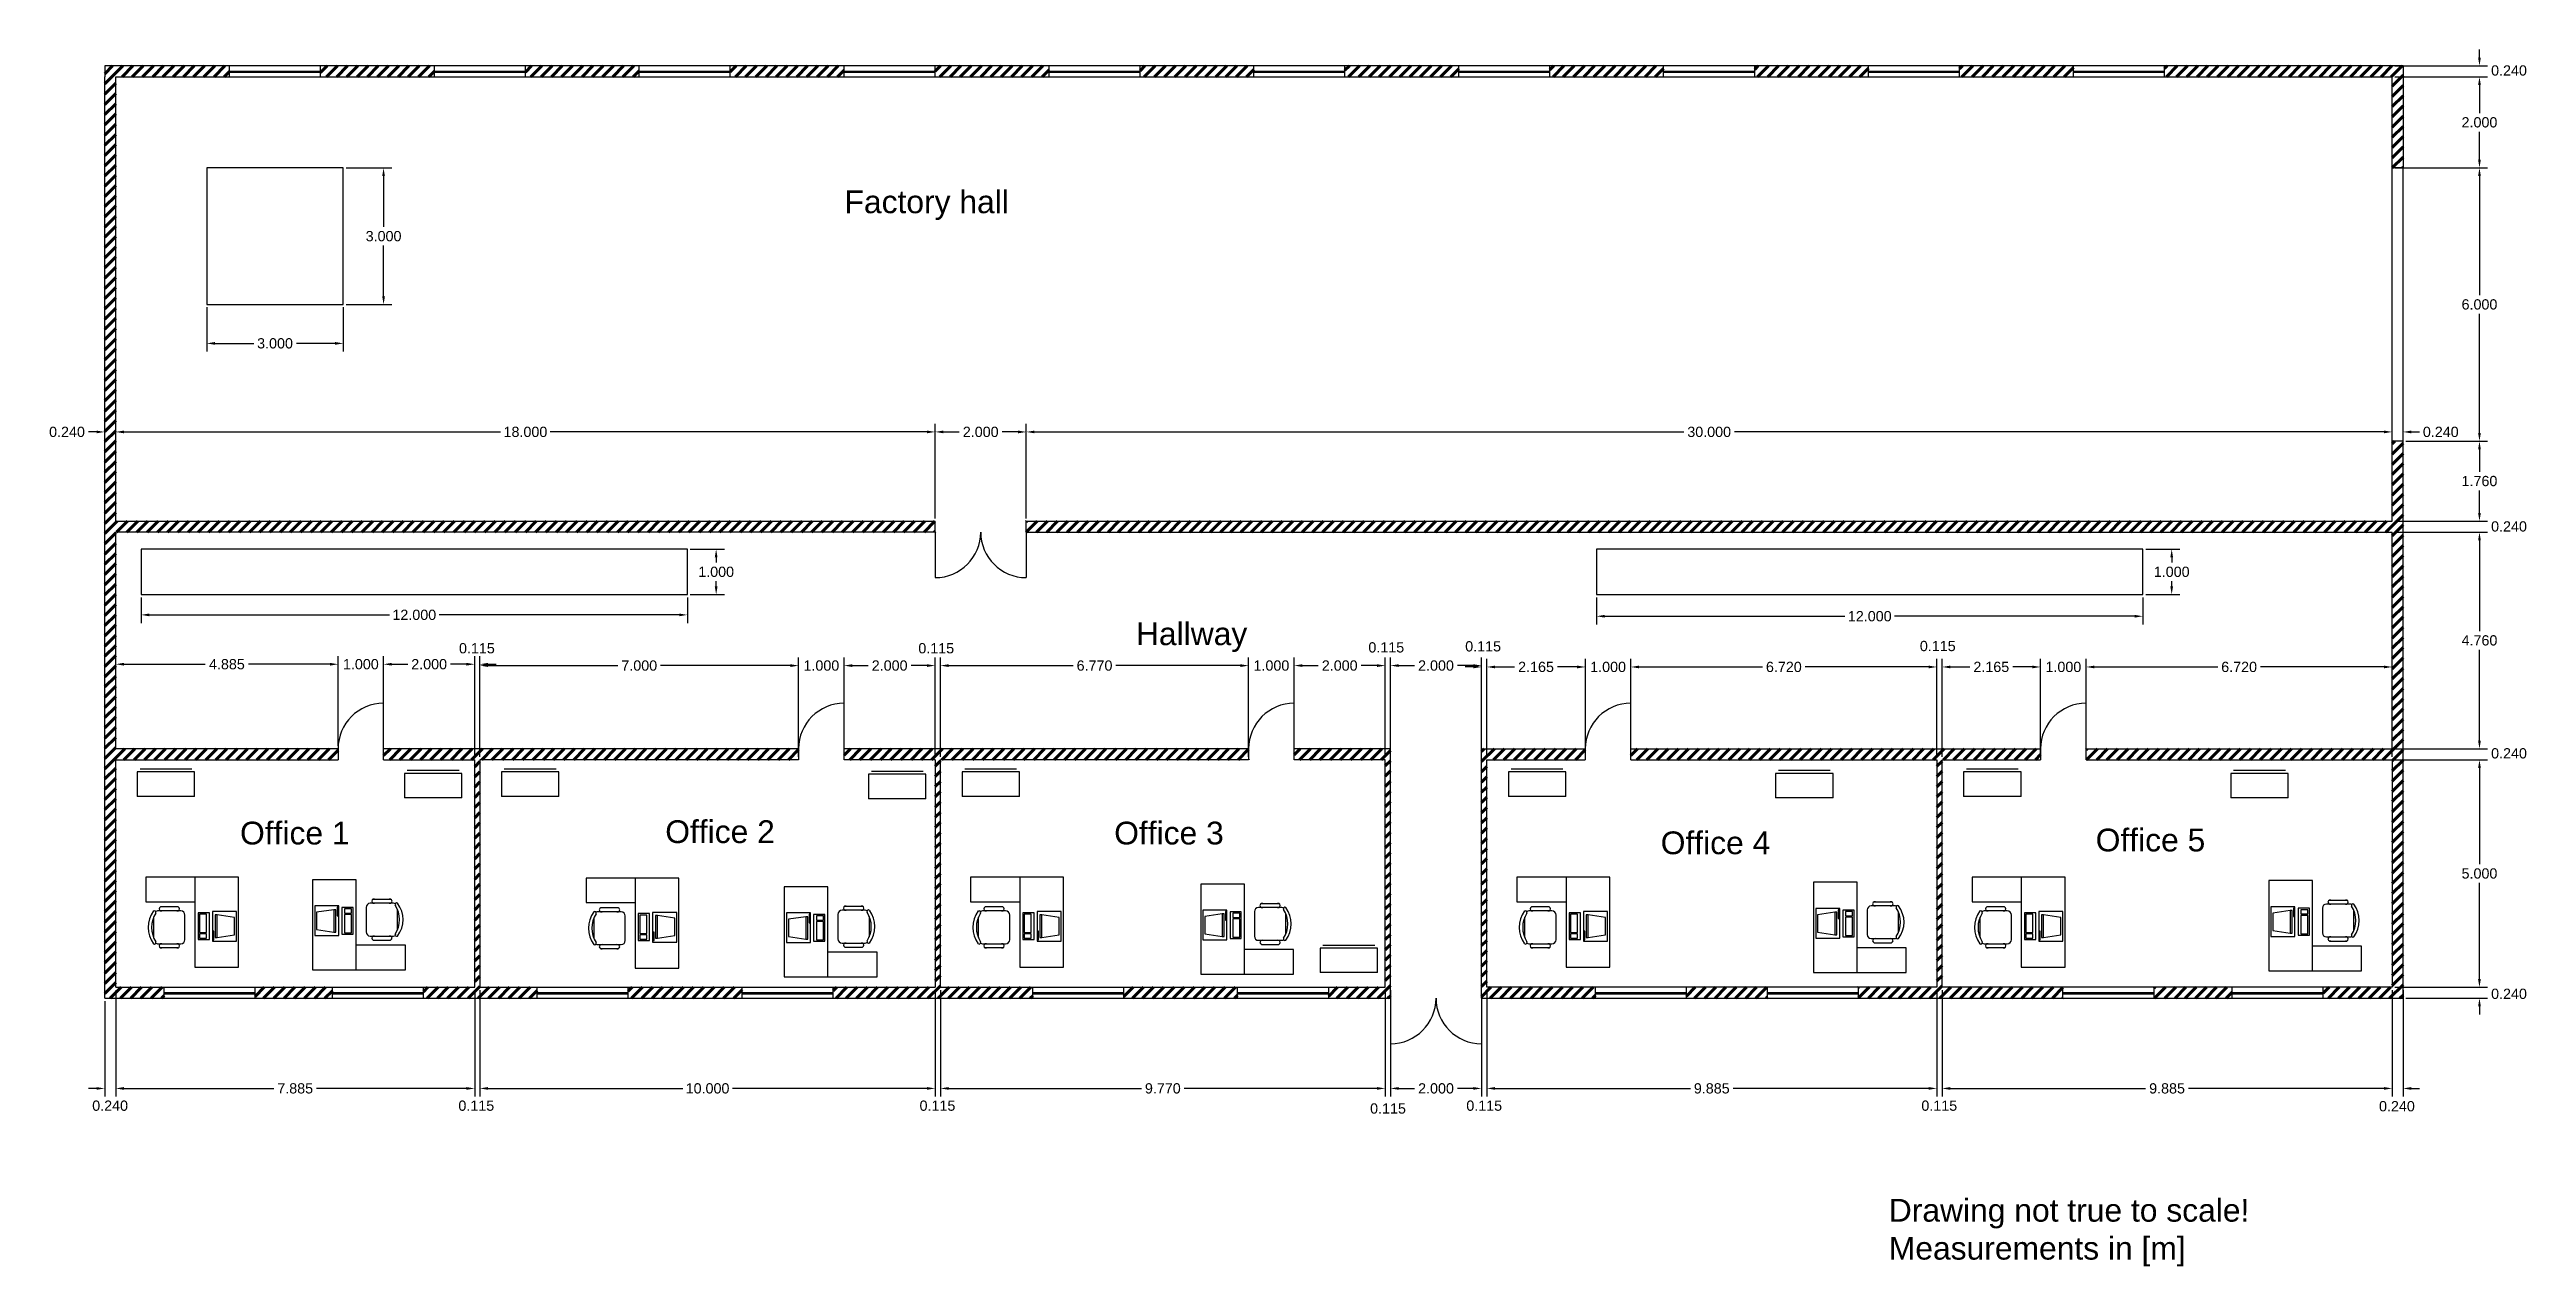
# Model space of a CAD drawing. Header units: millimetres. Extents: x 1278.5 to 1333, y 2113.9 to 2140.6.
import ezdxf

# ---------------------------------------------------------------- set-up
doc = ezdxf.new("R2010")
doc.units = ezdxf.units.MM
doc.header["$LTSCALE"] = 0.05
for name, color, linetype in [('CHAIRS', 4, 'Continuous'), ('CPU', 6, 'Continuous'), ('FURNITURE', 3, 'Continuous')]:
    doc.layers.add(name, color=color, linetype=linetype)
doc.styles.get("Standard").update_dxf_attribs({"font": 'arial.ttf'})
doc.dimstyles.get("Standard").update_dxf_attribs({"dimtxt": 0.225, "dimasz": 0.18, "dimexe": 0.18, "dimexo": 0.0625, "dimgap": 0.09, "dimtad": 0, "dimtih": 1, "dimtoh": 1, "dimdec": 3, "dimzin": 0, "dimdsep": 46, "dimtxsty": 'Standard', "dimcen": 0.09, "dimadec": 0, "dimazin": 0, "dimtfac": 1, "dimtdec": 3, "dimtofl": 0, "dimtmove": 0, "dimatfit": 3, "dimfxl": 1, "dimtolj": 1, "dimtzin": 0, "dimarcsym": 0})

msp = doc.modelspace()

# ---------------------------------------------------------------- texts
at = {"char_height": 0.5, "attachment_point": 1}
for s, insert in [('Factory hall', (1296.0085, 2137.505)), ('Hallway', (1302.4102, 2128.0162)), ('Office 1', (1282.7315, 2123.6385)), ('Office 2', (1292.0712, 2123.6691)), ('Office 3', (1301.9316, 2123.6385)), ('Office 4', (1313.9354, 2123.4243)), ('Office 5', (1323.4895, 2123.4855)), ('Drawing not true to scale!\\PMeasurements in [m]', (1318.9458, 2115.3525))]:
    msp.add_mtext_dynamic_manual_height_columns(s, width=15.770384, gutter_width=12.5, heights=[0], dxfattribs=dict(at, insert=insert))

# ---------------------------------------------------------------- blocks, each defined once
blk = doc.blocks.new('FC42X18D')
for p, q in [((-21, 0), (-21, -18)), ((-21, 0), (21, 0)), ((21, -18), (21, 0)), ((-21, -18), (21, -18)), ((-19, -20), (19, -20))]:
    blk.add_line(p, q)
blk = doc.blocks.new('RECTANG')
for p, q in [((1, 1), (0, 1)), ((0, 1), (0, 0)), ((1, 0), (1, 1)), ((0, 0), (1, 0))]:
    blk.add_line(p, q)
blk = doc.blocks.new('IBMAT', base_point=(61, 306))
for p, q in [((75, 307), (75, 306)), ((81, 307), (75, 307)), ((81, 306), (81, 307))]:
    blk.add_line(p, q)
at = {"xscale": 21, "yscale": 17, "zscale": 21}
blk.add_blockref('RECTANG', (61, 306), dxfattribs=at)
blk = doc.blocks.new('KEYBOARD', base_point=(60, 294))
for p, xscale, yscale, zscale in [((60, 294), 19, 8, 19), ((61, 295), 13, 5, 13), ((75, 295), 3, 5, 3)]:
    blk.add_blockref('RECTANG', p, dxfattribs=dict(xscale=xscale, yscale=yscale, zscale=zscale))
blk = doc.blocks.new('COMPUTER')
for p, q in [((-6.6, 16.2), (-8.5, 3.5)), ((-8.5, 3.5), (-8.5, 2)), ((8, 3.5), (-8.5, 3.5)), ((-8.5, 2), (8, 2)), ((6.1, 16.2), (-6.6, 16.2)), ((8, 3.5), (6.1, 16.2)), ((8, 2), (8, 3.5))]:
    blk.add_line(p, q)
at = {"xscale": 1.033846153846153, "yscale": 1.033846153846153, "zscale": 1.033846153846153}
for name, p in [('IBMAT', (-10.9, 0)), ('KEYBOARD', (-10, -10.5))]:
    blk.add_blockref(name, p, dxfattribs=at)
blk = doc.blocks.new('CHAIR7')
for p, q in [((0, 9), (0, -9)), ((20, 12), (3, 12)), ((5.1, 15), (17.9, 15)), ((23, -7.4), (23, 7.4)), ((3, -12), (20, -12)), ((5.1, -15), (17.9, -15))]:
    blk.add_line(p, q)
for centre, radius, start, end in [((3, 9), 3, 90, 180), ((5.6, 13.5), 1.56, 73.7398, 286.2602), ((17.4, 13.5), 1.56, 253.7398, 106.2602), ((20, 9), 3, 62.4156, 90), ((22.3, 11.1), 1.1, 53.3099, 212.0274), ((4.8, 0), 19.6, 327.5758, 32.4242), ((7, 0), 20, 323.1301, 36.8699), ((3, -9), 3, 180, 270), ((5.6, -13.5), 1.56, 73.7398, 286.2602), ((17.4, -13.5), 1.56, 253.7398, 106.2602), ((20, -9), 3, 270, 297.5844), ((22.3, -11.1), 1.1, 147.9726, 306.6901)]:
    blk.add_arc(centre, radius, start, end)
blk = doc.blocks.new('DESK2')
for p, q in [((33, 0), (-33, 0)), ((-33, 0), (-33, -68)), ((33, -32), (33, 0)), ((-33, -32), (33, -32)), ((-15, -68), (-15, -32)), ((-33, -68), (-15, -68))]:
    blk.add_line(p, q)
blk = doc.blocks.new('*D15')
at = {"color": 0, "lineweight": -2, "transparency": 16777216}
for p, q in [((1279.76, 2119.698), (1279.76, 2117.599)), ((1280, 2119.698), (1280, 2117.599)), ((1279.58, 2117.779), (1279.4, 2117.779)), ((1280.18, 2117.779), (1280.36, 2117.779))]:
    blk.add_line(p, q, dxfattribs=at)
at = {"color": 0, "lineweight": 100, "transparency": 16777216}
for points in [[(1279.58, 2117.809), (1279.58, 2117.749), (1279.76, 2117.779)], [(1280.18, 2117.809), (1280.18, 2117.749), (1280, 2117.779)]]:
    blk.add_solid(points, dxfattribs=at)
at = {"layer": 'Defpoints', "color": 0, "lineweight": 100, "transparency": 16777216}
for p in [(1279.76, 2119.76), (1280, 2119.76), (1280, 2117.779)]:
    blk.add_point(p, dxfattribs=at)
at = {"color": 0, "transparency": 16777216, "insert": (1279.878, 2117.399), "char_height": 0.225, "attachment_point": 5}
blk.add_mtext('\\A1;0.240', dxfattribs=at)
blk = doc.blocks.new('*D16')
at = {"color": 0, "lineweight": -2, "transparency": 16777216}
for p, q in [((1280, 2119.938), (1280, 2117.599)), ((1287.885, 2119.938), (1287.885, 2117.599)), ((1280.18, 2117.779), (1283.473, 2117.779)), ((1287.705, 2117.779), (1284.412, 2117.779))]:
    blk.add_line(p, q, dxfattribs=at)
at = {"color": 0, "lineweight": 100, "transparency": 16777216}
for points in [[(1280.18, 2117.809), (1280.18, 2117.749), (1280, 2117.779)], [(1287.705, 2117.809), (1287.705, 2117.749), (1287.885, 2117.779)]]:
    blk.add_solid(points, dxfattribs=at)
at = {"layer": 'Defpoints', "color": 0, "lineweight": 100, "transparency": 16777216}
for p in [(1280, 2120), (1287.885, 2120), (1287.885, 2117.779)]:
    blk.add_point(p, dxfattribs=at)
at = {"color": 0, "transparency": 16777216, "insert": (1283.943, 2117.779), "char_height": 0.225, "attachment_point": 5}
blk.add_mtext('\\A1;7.885', dxfattribs=at)
blk = doc.blocks.new('*D17')
at = {"color": 0, "lineweight": -2, "transparency": 16777216}
for p, q in [((1287.885, 2119.938), (1287.885, 2117.599)), ((1288, 2119.938), (1288, 2117.599)), ((1287.705, 2117.779), (1287.525, 2117.779)), ((1288.18, 2117.779), (1288.36, 2117.779))]:
    blk.add_line(p, q, dxfattribs=at)
at = {"color": 0, "lineweight": 100, "transparency": 16777216}
for points in [[(1287.705, 2117.809), (1287.705, 2117.749), (1287.885, 2117.779)], [(1288.18, 2117.809), (1288.18, 2117.749), (1288, 2117.779)]]:
    blk.add_solid(points, dxfattribs=at)
at = {"layer": 'Defpoints', "color": 0, "lineweight": 100, "transparency": 16777216}
for p in [(1287.885, 2120), (1288, 2120), (1288, 2117.779)]:
    blk.add_point(p, dxfattribs=at)
at = {"color": 0, "transparency": 16777216, "insert": (1287.921, 2117.399), "char_height": 0.225, "attachment_point": 5}
blk.add_mtext('\\A1;0.115', dxfattribs=at)
blk = doc.blocks.new('*D18')
at = {"color": 0, "lineweight": -2, "transparency": 16777216}
for p, q in [((1288, 2119.938), (1288, 2117.599)), ((1298, 2119.938), (1298, 2117.599)), ((1288.18, 2117.779), (1292.454, 2117.779)), ((1297.82, 2117.779), (1293.546, 2117.779))]:
    blk.add_line(p, q, dxfattribs=at)
at = {"color": 0, "lineweight": 100, "transparency": 16777216}
for points in [[(1288.18, 2117.809), (1288.18, 2117.749), (1288, 2117.779)], [(1297.82, 2117.809), (1297.82, 2117.749), (1298, 2117.779)]]:
    blk.add_solid(points, dxfattribs=at)
at = {"layer": 'Defpoints', "color": 0, "lineweight": 100, "transparency": 16777216}
for p in [(1288, 2120), (1298, 2120), (1298, 2117.779)]:
    blk.add_point(p, dxfattribs=at)
at = {"color": 0, "transparency": 16777216, "insert": (1293, 2117.779), "char_height": 0.225, "attachment_point": 5}
blk.add_mtext('\\A1;10.000', dxfattribs=at)
blk = doc.blocks.new('*D19')
at = {"color": 0, "lineweight": -2, "transparency": 16777216}
for p, q in [((1298, 2119.938), (1298, 2117.599)), ((1298.115, 2119.938), (1298.115, 2117.599)), ((1297.82, 2117.779), (1297.64, 2117.779)), ((1298.295, 2117.779), (1298.475, 2117.779))]:
    blk.add_line(p, q, dxfattribs=at)
at = {"color": 0, "lineweight": 100, "transparency": 16777216}
for points in [[(1297.82, 2117.809), (1297.82, 2117.749), (1298, 2117.779)], [(1298.295, 2117.809), (1298.295, 2117.749), (1298.115, 2117.779)]]:
    blk.add_solid(points, dxfattribs=at)
at = {"layer": 'Defpoints', "color": 0, "lineweight": 100, "transparency": 16777216}
for p in [(1298, 2120), (1298.115, 2120), (1298.115, 2117.779)]:
    blk.add_point(p, dxfattribs=at)
at = {"color": 0, "transparency": 16777216, "insert": (1298.05, 2117.399), "char_height": 0.225, "attachment_point": 5}
blk.add_mtext('\\A1;0.115', dxfattribs=at)
blk = doc.blocks.new('*D20')
at = {"color": 0, "lineweight": -2, "transparency": 16777216}
for p, q in [((1298.115, 2119.938), (1298.115, 2117.599)), ((1307.885, 2119.938), (1307.885, 2117.599)), ((1298.295, 2117.779), (1302.531, 2117.779)), ((1307.705, 2117.779), (1303.469, 2117.779))]:
    blk.add_line(p, q, dxfattribs=at)
at = {"color": 0, "lineweight": 100, "transparency": 16777216}
for points in [[(1298.295, 2117.809), (1298.295, 2117.749), (1298.115, 2117.779)], [(1307.705, 2117.809), (1307.705, 2117.749), (1307.885, 2117.779)]]:
    blk.add_solid(points, dxfattribs=at)
at = {"layer": 'Defpoints', "color": 0, "lineweight": 100, "transparency": 16777216}
for p in [(1298.115, 2120), (1307.885, 2120), (1307.885, 2117.779)]:
    blk.add_point(p, dxfattribs=at)
at = {"color": 0, "transparency": 16777216, "insert": (1303, 2117.779), "char_height": 0.225, "attachment_point": 5}
blk.add_mtext('\\A1;9.770', dxfattribs=at)
blk = doc.blocks.new('*D21')
at = {"color": 0, "lineweight": -2, "transparency": 16777216}
for p, q in [((1307.885, 2119.938), (1307.885, 2117.599)), ((1308, 2119.938), (1308, 2117.599)), ((1307.705, 2117.779), (1307.525, 2117.779)), ((1308.18, 2117.779), (1308.36, 2117.779))]:
    blk.add_line(p, q, dxfattribs=at)
at = {"color": 0, "lineweight": 100, "transparency": 16777216}
for points in [[(1307.705, 2117.809), (1307.705, 2117.749), (1307.885, 2117.779)], [(1308.18, 2117.809), (1308.18, 2117.749), (1308, 2117.779)]]:
    blk.add_solid(points, dxfattribs=at)
at = {"layer": 'Defpoints', "color": 0, "lineweight": 100, "transparency": 16777216}
for p in [(1307.885, 2120), (1308, 2120), (1308, 2117.779)]:
    blk.add_point(p, dxfattribs=at)
at = {"color": 0, "transparency": 16777216, "insert": (1307.946, 2117.337), "char_height": 0.225, "attachment_point": 5}
blk.add_mtext('\\A1;0.115', dxfattribs=at)
blk = doc.blocks.new('*D22')
at = {"color": 0, "lineweight": -2, "transparency": 16777216}
for p, q in [((1308, 2119.698), (1308, 2117.599)), ((1310, 2119.698), (1310, 2117.599)), ((1308.18, 2117.779), (1308.529, 2117.779)), ((1309.82, 2117.779), (1309.471, 2117.779))]:
    blk.add_line(p, q, dxfattribs=at)
at = {"color": 0, "lineweight": 100, "transparency": 16777216}
for points in [[(1308.18, 2117.809), (1308.18, 2117.749), (1308, 2117.779)], [(1309.82, 2117.809), (1309.82, 2117.749), (1310, 2117.779)]]:
    blk.add_solid(points, dxfattribs=at)
at = {"layer": 'Defpoints', "color": 0, "lineweight": 100, "transparency": 16777216}
for p in [(1308, 2119.76), (1310, 2119.76), (1310, 2117.779)]:
    blk.add_point(p, dxfattribs=at)
at = {"color": 0, "transparency": 16777216, "insert": (1309, 2117.779), "char_height": 0.225, "attachment_point": 5}
blk.add_mtext('\\A1;2.000', dxfattribs=at)
blk = doc.blocks.new('*D23')
at = {"color": 0, "lineweight": -2, "transparency": 16777216}
for p, q in [((1310.115, 2119.938), (1310.115, 2117.599)), ((1320, 2119.938), (1320, 2117.599)), ((1310.295, 2117.779), (1314.587, 2117.779)), ((1319.82, 2117.779), (1315.528, 2117.779))]:
    blk.add_line(p, q, dxfattribs=at)
at = {"color": 0, "lineweight": 100, "transparency": 16777216}
for points in [[(1310.295, 2117.809), (1310.295, 2117.749), (1310.115, 2117.779)], [(1319.82, 2117.809), (1319.82, 2117.749), (1320, 2117.779)]]:
    blk.add_solid(points, dxfattribs=at)
at = {"layer": 'Defpoints', "color": 0, "lineweight": 100, "transparency": 16777216}
for p in [(1310.115, 2120), (1320, 2120), (1320, 2117.779)]:
    blk.add_point(p, dxfattribs=at)
at = {"color": 0, "transparency": 16777216, "insert": (1315.057, 2117.779), "char_height": 0.225, "attachment_point": 5}
blk.add_mtext('\\A1;9.885', dxfattribs=at)
blk = doc.blocks.new('*D24')
at = {"color": 0, "lineweight": -2, "transparency": 16777216}
for p, q in [((1320, 2119.938), (1320, 2117.599)), ((1320.115, 2119.938), (1320.115, 2117.599)), ((1319.82, 2117.779), (1319.64, 2117.779)), ((1320.295, 2117.779), (1320.475, 2117.779))]:
    blk.add_line(p, q, dxfattribs=at)
at = {"color": 0, "lineweight": 100, "transparency": 16777216}
for points in [[(1319.82, 2117.809), (1319.82, 2117.749), (1320, 2117.779)], [(1320.295, 2117.809), (1320.295, 2117.749), (1320.115, 2117.779)]]:
    blk.add_solid(points, dxfattribs=at)
at = {"layer": 'Defpoints', "color": 0, "lineweight": 100, "transparency": 16777216}
for p in [(1320, 2120), (1320.115, 2120), (1320.115, 2117.779)]:
    blk.add_point(p, dxfattribs=at)
at = {"color": 0, "transparency": 16777216, "insert": (1320.054, 2117.399), "char_height": 0.225, "attachment_point": 5}
blk.add_mtext('\\A1;0.115', dxfattribs=at)
blk = doc.blocks.new('*D25')
at = {"color": 0, "lineweight": -2, "transparency": 16777216}
for p, q in [((1320.115, 2119.938), (1320.115, 2117.599)), ((1330, 2119.938), (1330, 2117.599)), ((1320.295, 2117.779), (1324.587, 2117.779)), ((1329.82, 2117.779), (1325.528, 2117.779))]:
    blk.add_line(p, q, dxfattribs=at)
at = {"color": 0, "lineweight": 100, "transparency": 16777216}
for points in [[(1320.295, 2117.809), (1320.295, 2117.749), (1320.115, 2117.779)], [(1329.82, 2117.809), (1329.82, 2117.749), (1330, 2117.779)]]:
    blk.add_solid(points, dxfattribs=at)
at = {"layer": 'Defpoints', "color": 0, "lineweight": 100, "transparency": 16777216}
for p in [(1320.115, 2120), (1330, 2120), (1330, 2117.779)]:
    blk.add_point(p, dxfattribs=at)
at = {"color": 0, "transparency": 16777216, "insert": (1325.057, 2117.779), "char_height": 0.225, "attachment_point": 5}
blk.add_mtext('\\A1;9.885', dxfattribs=at)
blk = doc.blocks.new('*D26')
at = {"color": 0, "lineweight": -2, "transparency": 16777216}
for p, q in [((1330, 2119.938), (1330, 2117.599)), ((1330.24, 2119.938), (1330.24, 2117.599)), ((1329.82, 2117.779), (1329.64, 2117.779)), ((1330.42, 2117.779), (1330.6, 2117.779))]:
    blk.add_line(p, q, dxfattribs=at)
at = {"color": 0, "lineweight": 100, "transparency": 16777216}
for points in [[(1329.82, 2117.809), (1329.82, 2117.749), (1330, 2117.779)], [(1330.42, 2117.809), (1330.42, 2117.749), (1330.24, 2117.779)]]:
    blk.add_solid(points, dxfattribs=at)
at = {"layer": 'Defpoints', "color": 0, "lineweight": 100, "transparency": 16777216}
for p in [(1330, 2120), (1330.24, 2120), (1330.24, 2117.779)]:
    blk.add_point(p, dxfattribs=at)
at = {"color": 0, "transparency": 16777216, "insert": (1330.106, 2117.387), "char_height": 0.225, "attachment_point": 5}
blk.add_mtext('\\A1;0.240', dxfattribs=at)
blk = doc.blocks.new('*D27')
at = {"color": 0, "lineweight": -2, "transparency": 16777216}
for p, q in [((1310, 2119.698), (1310, 2117.599)), ((1310.115, 2119.698), (1310.115, 2117.599)), ((1309.82, 2117.779), (1309.64, 2117.779)), ((1310.295, 2117.779), (1310.475, 2117.779))]:
    blk.add_line(p, q, dxfattribs=at)
at = {"color": 0, "lineweight": 100, "transparency": 16777216}
for points in [[(1309.82, 2117.809), (1309.82, 2117.749), (1310, 2117.779)], [(1310.295, 2117.809), (1310.295, 2117.749), (1310.115, 2117.779)]]:
    blk.add_solid(points, dxfattribs=at)
at = {"layer": 'Defpoints', "color": 0, "lineweight": 100, "transparency": 16777216}
for p in [(1310, 2119.76), (1310.115, 2119.76), (1310.115, 2117.779)]:
    blk.add_point(p, dxfattribs=at)
at = {"color": 0, "transparency": 16777216, "insert": (1310.059, 2117.399), "char_height": 0.225, "attachment_point": 5}
blk.add_mtext('\\A1;0.115', dxfattribs=at)
blk = doc.blocks.new('*D28')
at = {"color": 0, "lineweight": -2, "transparency": 16777216}
for p, q in [((1331.919, 2120.18), (1331.919, 2120.36)), ((1330.303, 2120), (1332.099, 2120)), ((1330.303, 2119.76), (1332.099, 2119.76)), ((1331.919, 2119.58), (1331.919, 2119.4))]:
    blk.add_line(p, q, dxfattribs=at)
at = {"color": 0, "lineweight": 100, "transparency": 16777216}
for points in [[(1331.889, 2120.18), (1331.949, 2120.18), (1331.919, 2120)], [(1331.889, 2119.58), (1331.949, 2119.58), (1331.919, 2119.76)]]:
    blk.add_solid(points, dxfattribs=at)
at = {"layer": 'Defpoints', "color": 0, "lineweight": 100, "transparency": 16777216}
for p in [(1330.24, 2120), (1330.24, 2119.76), (1331.919, 2120)]:
    blk.add_point(p, dxfattribs=at)
at = {"color": 0, "transparency": 16777216, "insert": (1332.568, 2119.856), "char_height": 0.225, "attachment_point": 5}
blk.add_mtext('\\A1;0.240', dxfattribs=at)
blk = doc.blocks.new('*D29')
at = {"color": 0, "lineweight": -2, "transparency": 16777216}
for p, q in [((1330.062, 2125), (1332.099, 2125)), ((1331.919, 2124.82), (1331.919, 2122.705)), ((1331.919, 2120.18), (1331.919, 2122.295)), ((1330.062, 2120), (1332.099, 2120))]:
    blk.add_line(p, q, dxfattribs=at)
at = {"color": 0, "lineweight": 100, "transparency": 16777216}
for points in [[(1331.889, 2124.82), (1331.949, 2124.82), (1331.919, 2125)], [(1331.889, 2120.18), (1331.949, 2120.18), (1331.919, 2120)]]:
    blk.add_solid(points, dxfattribs=at)
at = {"layer": 'Defpoints', "color": 0, "lineweight": 100, "transparency": 16777216}
for p in [(1330, 2125), (1331.919, 2125), (1330, 2120)]:
    blk.add_point(p, dxfattribs=at)
at = {"color": 0, "transparency": 16777216, "insert": (1331.919, 2122.5), "char_height": 0.225, "attachment_point": 5}
blk.add_mtext('\\A1;5.000', dxfattribs=at)
blk = doc.blocks.new('*D30')
at = {"color": 0, "lineweight": -2, "transparency": 16777216}
for p, q in [((1331.919, 2125.42), (1331.919, 2125.6)), ((1330.062, 2125.24), (1332.099, 2125.24)), ((1330.062, 2125), (1332.099, 2125)), ((1331.919, 2124.82), (1331.919, 2124.64))]:
    blk.add_line(p, q, dxfattribs=at)
at = {"color": 0, "lineweight": 100, "transparency": 16777216}
for points in [[(1331.889, 2125.42), (1331.949, 2125.42), (1331.919, 2125.24)], [(1331.889, 2124.82), (1331.949, 2124.82), (1331.919, 2125)]]:
    blk.add_solid(points, dxfattribs=at)
at = {"layer": 'Defpoints', "color": 0, "lineweight": 100, "transparency": 16777216}
for p in [(1330, 2125.24), (1331.919, 2125.24), (1330, 2125)]:
    blk.add_point(p, dxfattribs=at)
at = {"color": 0, "transparency": 16777216, "insert": (1332.568, 2125.139), "char_height": 0.225, "attachment_point": 5}
blk.add_mtext('\\A1;0.240', dxfattribs=at)
blk = doc.blocks.new('*D31')
at = {"color": 0, "lineweight": -2, "transparency": 16777216}
for p, q in [((1330.062, 2130), (1332.099, 2130)), ((1331.919, 2129.82), (1331.919, 2127.825)), ((1331.919, 2125.42), (1331.919, 2127.415)), ((1330.062, 2125.24), (1332.099, 2125.24))]:
    blk.add_line(p, q, dxfattribs=at)
at = {"color": 0, "lineweight": 100, "transparency": 16777216}
for points in [[(1331.889, 2129.82), (1331.949, 2129.82), (1331.919, 2130)], [(1331.889, 2125.42), (1331.949, 2125.42), (1331.919, 2125.24)]]:
    blk.add_solid(points, dxfattribs=at)
at = {"layer": 'Defpoints', "color": 0, "lineweight": 100, "transparency": 16777216}
for p in [(1330, 2130), (1331.919, 2130), (1330, 2125.24)]:
    blk.add_point(p, dxfattribs=at)
at = {"color": 0, "transparency": 16777216, "insert": (1331.919, 2127.62), "char_height": 0.225, "attachment_point": 5}
blk.add_mtext('\\A1;4.760', dxfattribs=at)
blk = doc.blocks.new('*D32')
at = {"color": 0, "lineweight": -2, "transparency": 16777216}
for p, q in [((1331.919, 2130.42), (1331.919, 2130.6)), ((1330.062, 2130.24), (1332.099, 2130.24)), ((1330.062, 2130), (1332.099, 2130)), ((1331.919, 2129.82), (1331.919, 2129.64))]:
    blk.add_line(p, q, dxfattribs=at)
at = {"color": 0, "lineweight": 100, "transparency": 16777216}
for points in [[(1331.889, 2130.42), (1331.949, 2130.42), (1331.919, 2130.24)], [(1331.889, 2129.82), (1331.949, 2129.82), (1331.919, 2130)]]:
    blk.add_solid(points, dxfattribs=at)
at = {"layer": 'Defpoints', "color": 0, "lineweight": 100, "transparency": 16777216}
for p in [(1330, 2130.24), (1330, 2130), (1331.919, 2130.24)]:
    blk.add_point(p, dxfattribs=at)
at = {"color": 0, "transparency": 16777216, "insert": (1332.568, 2130.123), "char_height": 0.225, "attachment_point": 5}
blk.add_mtext('\\A1;0.240', dxfattribs=at)
blk = doc.blocks.new('*D33')
at = {"color": 0, "lineweight": -2, "transparency": 16777216}
for p, q in [((1330.303, 2132), (1332.099, 2132)), ((1331.919, 2131.82), (1331.919, 2131.325)), ((1331.919, 2130.42), (1331.919, 2130.915)), ((1330.303, 2130.24), (1332.099, 2130.24))]:
    blk.add_line(p, q, dxfattribs=at)
at = {"color": 0, "lineweight": 100, "transparency": 16777216}
for points in [[(1331.889, 2131.82), (1331.949, 2131.82), (1331.919, 2132)], [(1331.889, 2130.42), (1331.949, 2130.42), (1331.919, 2130.24)]]:
    blk.add_solid(points, dxfattribs=at)
at = {"layer": 'Defpoints', "color": 0, "lineweight": 100, "transparency": 16777216}
for p in [(1330.24, 2132), (1331.919, 2132), (1330.24, 2130.24)]:
    blk.add_point(p, dxfattribs=at)
at = {"color": 0, "transparency": 16777216, "insert": (1331.919, 2131.12), "char_height": 0.225, "attachment_point": 5}
blk.add_mtext('\\A1;1.760', dxfattribs=at)
blk = doc.blocks.new('*D34')
at = {"color": 0, "lineweight": -2, "transparency": 16777216}
for p, q in [((1330.303, 2138), (1332.099, 2138)), ((1331.919, 2137.82), (1331.919, 2135.205)), ((1331.919, 2132.18), (1331.919, 2134.795)), ((1330.303, 2132), (1332.099, 2132))]:
    blk.add_line(p, q, dxfattribs=at)
at = {"color": 0, "lineweight": 100, "transparency": 16777216}
for points in [[(1331.889, 2137.82), (1331.949, 2137.82), (1331.919, 2138)], [(1331.889, 2132.18), (1331.949, 2132.18), (1331.919, 2132)]]:
    blk.add_solid(points, dxfattribs=at)
at = {"layer": 'Defpoints', "color": 0, "lineweight": 100, "transparency": 16777216}
for p in [(1330.24, 2138), (1331.919, 2138), (1330.24, 2132)]:
    blk.add_point(p, dxfattribs=at)
at = {"color": 0, "transparency": 16777216, "insert": (1331.919, 2135), "char_height": 0.225, "attachment_point": 5}
blk.add_mtext('\\A1;6.000', dxfattribs=at)
blk = doc.blocks.new('*D35')
at = {"color": 0, "lineweight": -2, "transparency": 16777216}
for p, q in [((1330.062, 2140), (1332.099, 2140)), ((1331.919, 2139.82), (1331.919, 2139.205)), ((1331.919, 2138.18), (1331.919, 2138.795)), ((1330.062, 2138), (1332.099, 2138))]:
    blk.add_line(p, q, dxfattribs=at)
at = {"color": 0, "lineweight": 100, "transparency": 16777216}
for points in [[(1331.889, 2139.82), (1331.949, 2139.82), (1331.919, 2140)], [(1331.889, 2138.18), (1331.949, 2138.18), (1331.919, 2138)]]:
    blk.add_solid(points, dxfattribs=at)
at = {"layer": 'Defpoints', "color": 0, "lineweight": 100, "transparency": 16777216}
for p in [(1330, 2140), (1331.919, 2140), (1330, 2138)]:
    blk.add_point(p, dxfattribs=at)
at = {"color": 0, "transparency": 16777216, "insert": (1331.919, 2139), "char_height": 0.225, "attachment_point": 5}
blk.add_mtext('\\A1;2.000', dxfattribs=at)
blk = doc.blocks.new('*D36')
at = {"color": 0, "lineweight": -2, "transparency": 16777216}
for p, q in [((1331.919, 2140.42), (1331.919, 2140.6)), ((1330.062, 2140.24), (1332.099, 2140.24)), ((1330.062, 2140), (1332.099, 2140)), ((1331.919, 2139.82), (1331.919, 2139.64))]:
    blk.add_line(p, q, dxfattribs=at)
at = {"color": 0, "lineweight": 100, "transparency": 16777216}
for points in [[(1331.889, 2140.42), (1331.949, 2140.42), (1331.919, 2140.24)], [(1331.889, 2139.82), (1331.949, 2139.82), (1331.919, 2140)]]:
    blk.add_solid(points, dxfattribs=at)
at = {"layer": 'Defpoints', "color": 0, "lineweight": 100, "transparency": 16777216}
for p in [(1330, 2140.24), (1330, 2140), (1331.919, 2140.24)]:
    blk.add_point(p, dxfattribs=at)
at = {"color": 0, "transparency": 16777216, "insert": (1332.568, 2140.139), "char_height": 0.225, "attachment_point": 5}
blk.add_mtext('\\A1;0.240', dxfattribs=at)
blk = doc.blocks.new('*D37')
at = {"color": 0, "lineweight": -2, "transparency": 16777216}
for p, q in [((1279.58, 2132.2), (1279.4, 2132.2)), ((1279.76, 2130.302), (1279.76, 2132.38)), ((1280, 2130.302), (1280, 2132.38)), ((1280.18, 2132.2), (1280.36, 2132.2))]:
    blk.add_line(p, q, dxfattribs=at)
at = {"color": 0, "lineweight": 100, "transparency": 16777216}
for points in [[(1279.58, 2132.23), (1279.58, 2132.17), (1279.76, 2132.2)], [(1280.18, 2132.23), (1280.18, 2132.17), (1280, 2132.2)]]:
    blk.add_solid(points, dxfattribs=at)
at = {"layer": 'Defpoints', "color": 0, "lineweight": 100, "transparency": 16777216}
for p in [(1279.76, 2132.2), (1279.76, 2130.24), (1280, 2130.24)]:
    blk.add_point(p, dxfattribs=at)
at = {"color": 0, "transparency": 16777216, "insert": (1278.931, 2132.2), "char_height": 0.225, "attachment_point": 5}
blk.add_mtext('\\A1;0.240', dxfattribs=at)
blk = doc.blocks.new('*D38')
at = {"color": 0, "lineweight": -2, "transparency": 16777216}
for p, q in [((1280, 2130.302), (1280, 2132.38)), ((1280.18, 2132.2), (1288.454, 2132.2)), ((1297.82, 2132.2), (1289.546, 2132.2)), ((1298, 2130.302), (1298, 2132.38))]:
    blk.add_line(p, q, dxfattribs=at)
at = {"color": 0, "lineweight": 100, "transparency": 16777216}
for points in [[(1280.18, 2132.23), (1280.18, 2132.17), (1280, 2132.2)], [(1297.82, 2132.23), (1297.82, 2132.17), (1298, 2132.2)]]:
    blk.add_solid(points, dxfattribs=at)
at = {"layer": 'Defpoints', "color": 0, "lineweight": 100, "transparency": 16777216}
for p in [(1298, 2132.2), (1280, 2130.24), (1298, 2130.24)]:
    blk.add_point(p, dxfattribs=at)
at = {"color": 0, "transparency": 16777216, "insert": (1289, 2132.2), "char_height": 0.225, "attachment_point": 5}
blk.add_mtext('\\A1;18.000', dxfattribs=at)
blk = doc.blocks.new('*D39')
at = {"color": 0, "lineweight": -2, "transparency": 16777216}
for p, q in [((1298, 2130.302), (1298, 2132.38)), ((1298.18, 2132.2), (1298.529, 2132.2)), ((1299.82, 2132.2), (1299.471, 2132.2)), ((1300, 2130.302), (1300, 2132.38))]:
    blk.add_line(p, q, dxfattribs=at)
at = {"color": 0, "lineweight": 100, "transparency": 16777216}
for points in [[(1298.18, 2132.23), (1298.18, 2132.17), (1298, 2132.2)], [(1299.82, 2132.23), (1299.82, 2132.17), (1300, 2132.2)]]:
    blk.add_solid(points, dxfattribs=at)
at = {"layer": 'Defpoints', "color": 0, "lineweight": 100, "transparency": 16777216}
for p in [(1300, 2132.2), (1298, 2130.24), (1300, 2130.24)]:
    blk.add_point(p, dxfattribs=at)
at = {"color": 0, "transparency": 16777216, "insert": (1299, 2132.2), "char_height": 0.225, "attachment_point": 5}
blk.add_mtext('\\A1;2.000', dxfattribs=at)
blk = doc.blocks.new('*D40')
at = {"color": 0, "lineweight": -2, "transparency": 16777216}
for p, q in [((1300, 2130.302), (1300, 2132.38)), ((1300.18, 2132.2), (1314.443, 2132.2)), ((1329.82, 2132.2), (1315.557, 2132.2)), ((1330, 2130.302), (1330, 2132.38))]:
    blk.add_line(p, q, dxfattribs=at)
at = {"color": 0, "lineweight": 100, "transparency": 16777216}
for points in [[(1300.18, 2132.23), (1300.18, 2132.17), (1300, 2132.2)], [(1329.82, 2132.23), (1329.82, 2132.17), (1330, 2132.2)]]:
    blk.add_solid(points, dxfattribs=at)
at = {"layer": 'Defpoints', "color": 0, "lineweight": 100, "transparency": 16777216}
for p in [(1330, 2132.2), (1300, 2130.24), (1330, 2130.24)]:
    blk.add_point(p, dxfattribs=at)
at = {"color": 0, "transparency": 16777216, "insert": (1315, 2132.2), "char_height": 0.225, "attachment_point": 5}
blk.add_mtext('\\A1;30.000', dxfattribs=at)
blk = doc.blocks.new('*D41')
at = {"color": 0, "lineweight": -2, "transparency": 16777216}
for p, q in [((1329.82, 2132.2), (1329.64, 2132.2)), ((1330, 2132.262), (1330, 2132.38)), ((1330.24, 2132.262), (1330.24, 2132.38)), ((1330.42, 2132.2), (1330.6, 2132.2))]:
    blk.add_line(p, q, dxfattribs=at)
at = {"color": 0, "lineweight": 100, "transparency": 16777216}
for points in [[(1329.82, 2132.23), (1329.82, 2132.17), (1330, 2132.2)], [(1330.42, 2132.23), (1330.42, 2132.17), (1330.24, 2132.2)]]:
    blk.add_solid(points, dxfattribs=at)
at = {"layer": 'Defpoints', "color": 0, "lineweight": 100, "transparency": 16777216}
for p in [(1330, 2132.2), (1330.24, 2132.2), (1330.24, 2132.2)]:
    blk.add_point(p, dxfattribs=at)
at = {"color": 0, "transparency": 16777216, "insert": (1331.069, 2132.2), "char_height": 0.225, "attachment_point": 5}
blk.add_mtext('\\A1;0.240', dxfattribs=at)
blk = doc.blocks.new('*D42')
at = {"color": 0, "lineweight": -2, "transparency": 16777216}
for p, q in [((1280, 2125.302), (1280, 2127.277)), ((1284.885, 2125.302), (1284.885, 2127.277)), ((1280.18, 2127.097), (1281.967, 2127.097)), ((1284.705, 2127.097), (1282.918, 2127.097))]:
    blk.add_line(p, q, dxfattribs=at)
at = {"color": 0, "lineweight": 100, "transparency": 16777216}
for points in [[(1280.18, 2127.127), (1280.18, 2127.067), (1280, 2127.097)], [(1284.705, 2127.127), (1284.705, 2127.067), (1284.885, 2127.097)]]:
    blk.add_solid(points, dxfattribs=at)
at = {"layer": 'Defpoints', "color": 0, "lineweight": 100, "transparency": 16777216}
for p in [(1284.885, 2127.097), (1280, 2125.24), (1284.885, 2125.24)]:
    blk.add_point(p, dxfattribs=at)
at = {"color": 0, "transparency": 16777216, "insert": (1282.443, 2127.097), "char_height": 0.225, "attachment_point": 5}
blk.add_mtext('\\A1;4.885', dxfattribs=at)
blk = doc.blocks.new('*D43')
at = {"color": 0, "lineweight": -2, "transparency": 16777216}
for p, q in [((1284.885, 2125.302), (1284.885, 2127.277)), ((1285.885, 2125.302), (1285.885, 2127.277)), ((1284.705, 2127.097), (1284.525, 2127.097)), ((1286.065, 2127.097), (1286.245, 2127.097))]:
    blk.add_line(p, q, dxfattribs=at)
at = {"color": 0, "lineweight": 100, "transparency": 16777216}
for points in [[(1284.705, 2127.127), (1284.705, 2127.067), (1284.885, 2127.097)], [(1286.065, 2127.127), (1286.065, 2127.067), (1285.885, 2127.097)]]:
    blk.add_solid(points, dxfattribs=at)
at = {"layer": 'Defpoints', "color": 0, "lineweight": 100, "transparency": 16777216}
for p in [(1285.885, 2127.097), (1284.885, 2125.24), (1285.885, 2125.24)]:
    blk.add_point(p, dxfattribs=at)
at = {"color": 0, "transparency": 16777216, "insert": (1285.385, 2127.097), "char_height": 0.225, "attachment_point": 5}
blk.add_mtext('\\A1;1.000', dxfattribs=at)
blk = doc.blocks.new('*D44')
at = {"color": 0, "lineweight": -2, "transparency": 16777216}
for p, q in [((1285.885, 2125.302), (1285.885, 2127.277)), ((1287.885, 2125.302), (1287.885, 2127.277)), ((1286.065, 2127.097), (1286.414, 2127.097)), ((1287.705, 2127.097), (1287.356, 2127.097))]:
    blk.add_line(p, q, dxfattribs=at)
at = {"color": 0, "lineweight": 100, "transparency": 16777216}
for points in [[(1286.065, 2127.127), (1286.065, 2127.067), (1285.885, 2127.097)], [(1287.705, 2127.127), (1287.705, 2127.067), (1287.885, 2127.097)]]:
    blk.add_solid(points, dxfattribs=at)
at = {"layer": 'Defpoints', "color": 0, "lineweight": 100, "transparency": 16777216}
for p in [(1287.885, 2127.097), (1285.885, 2125.24), (1287.885, 2125.24)]:
    blk.add_point(p, dxfattribs=at)
at = {"color": 0, "transparency": 16777216, "insert": (1286.885, 2127.097), "char_height": 0.225, "attachment_point": 5}
blk.add_mtext('\\A1;2.000', dxfattribs=at)
blk = doc.blocks.new('*D45')
at = {"color": 0, "lineweight": -2, "transparency": 16777216}
for p, q in [((1287.885, 2125.062), (1287.885, 2127.277)), ((1288, 2125.062), (1288, 2127.277)), ((1287.705, 2127.097), (1287.525, 2127.097)), ((1288.18, 2127.097), (1288.36, 2127.097))]:
    blk.add_line(p, q, dxfattribs=at)
at = {"color": 0, "lineweight": 100, "transparency": 16777216}
for points in [[(1287.705, 2127.127), (1287.705, 2127.067), (1287.885, 2127.097)], [(1288.18, 2127.127), (1288.18, 2127.067), (1288, 2127.097)]]:
    blk.add_solid(points, dxfattribs=at)
at = {"layer": 'Defpoints', "color": 0, "lineweight": 100, "transparency": 16777216}
for p in [(1288, 2127.097), (1287.885, 2125), (1288, 2125)]:
    blk.add_point(p, dxfattribs=at)
at = {"color": 0, "transparency": 16777216, "insert": (1287.934, 2127.447), "char_height": 0.225, "attachment_point": 5}
blk.add_mtext('\\A1;0.115', dxfattribs=at)
blk = doc.blocks.new('*D46')
at = {"color": 0, "lineweight": -2, "transparency": 16777216}
for p, q in [((1288, 2125.062), (1288, 2127.247)), ((1295, 2125.062), (1295, 2127.247)), ((1288.18, 2127.067), (1291.032, 2127.067)), ((1294.82, 2127.067), (1291.968, 2127.067))]:
    blk.add_line(p, q, dxfattribs=at)
at = {"color": 0, "lineweight": 100, "transparency": 16777216}
for points in [[(1288.18, 2127.097), (1288.18, 2127.037), (1288, 2127.067)], [(1294.82, 2127.097), (1294.82, 2127.037), (1295, 2127.067)]]:
    blk.add_solid(points, dxfattribs=at)
at = {"layer": 'Defpoints', "color": 0, "lineweight": 100, "transparency": 16777216}
for p in [(1295, 2127.067), (1288, 2125), (1295, 2125)]:
    blk.add_point(p, dxfattribs=at)
at = {"color": 0, "transparency": 16777216, "insert": (1291.5, 2127.067), "char_height": 0.225, "attachment_point": 5}
blk.add_mtext('\\A1;7.000', dxfattribs=at)
blk = doc.blocks.new('*D47')
at = {"color": 0, "lineweight": -2, "transparency": 16777216}
for p, q in [((1295, 2125.062), (1295, 2127.247)), ((1296, 2125.062), (1296, 2127.247)), ((1294.82, 2127.067), (1294.64, 2127.067)), ((1296.18, 2127.067), (1296.36, 2127.067))]:
    blk.add_line(p, q, dxfattribs=at)
at = {"color": 0, "lineweight": 100, "transparency": 16777216}
for points in [[(1294.82, 2127.097), (1294.82, 2127.037), (1295, 2127.067)], [(1296.18, 2127.097), (1296.18, 2127.037), (1296, 2127.067)]]:
    blk.add_solid(points, dxfattribs=at)
at = {"layer": 'Defpoints', "color": 0, "lineweight": 100, "transparency": 16777216}
for p in [(1296, 2127.067), (1295, 2125), (1296, 2125)]:
    blk.add_point(p, dxfattribs=at)
at = {"color": 0, "transparency": 16777216, "insert": (1295.5, 2127.067), "char_height": 0.225, "attachment_point": 5}
blk.add_mtext('\\A1;1.000', dxfattribs=at)
blk = doc.blocks.new('*D48')
at = {"color": 0, "lineweight": -2, "transparency": 16777216}
for p, q in [((1296, 2125.062), (1296, 2127.247)), ((1298, 2125.062), (1298, 2127.247)), ((1296.18, 2127.067), (1296.529, 2127.067)), ((1297.82, 2127.067), (1297.471, 2127.067))]:
    blk.add_line(p, q, dxfattribs=at)
at = {"color": 0, "lineweight": 100, "transparency": 16777216}
for points in [[(1296.18, 2127.097), (1296.18, 2127.037), (1296, 2127.067)], [(1297.82, 2127.097), (1297.82, 2127.037), (1298, 2127.067)]]:
    blk.add_solid(points, dxfattribs=at)
at = {"layer": 'Defpoints', "color": 0, "lineweight": 100, "transparency": 16777216}
for p in [(1298, 2127.067), (1296, 2125), (1298, 2125)]:
    blk.add_point(p, dxfattribs=at)
at = {"color": 0, "transparency": 16777216, "insert": (1297, 2127.067), "char_height": 0.225, "attachment_point": 5}
blk.add_mtext('\\A1;2.000', dxfattribs=at)
blk = doc.blocks.new('*D49')
at = {"color": 0, "lineweight": -2, "transparency": 16777216}
for p, q in [((1298, 2125.062), (1298, 2127.247)), ((1298.115, 2125.062), (1298.115, 2127.247)), ((1297.82, 2127.067), (1297.64, 2127.067)), ((1298.295, 2127.067), (1298.475, 2127.067))]:
    blk.add_line(p, q, dxfattribs=at)
at = {"color": 0, "lineweight": 100, "transparency": 16777216}
for points in [[(1297.82, 2127.097), (1297.82, 2127.037), (1298, 2127.067)], [(1298.295, 2127.097), (1298.295, 2127.037), (1298.115, 2127.067)]]:
    blk.add_solid(points, dxfattribs=at)
at = {"layer": 'Defpoints', "color": 0, "lineweight": 100, "transparency": 16777216}
for p in [(1298.115, 2127.067), (1298, 2125), (1298.115, 2125)]:
    blk.add_point(p, dxfattribs=at)
at = {"color": 0, "transparency": 16777216, "insert": (1298.023, 2127.447), "char_height": 0.225, "attachment_point": 5}
blk.add_mtext('\\A1;0.115', dxfattribs=at)
blk = doc.blocks.new('*D50')
at = {"color": 0, "lineweight": -2, "transparency": 16777216}
for p, q in [((1298.115, 2125.062), (1298.115, 2127.247)), ((1304.885, 2125.062), (1304.885, 2127.247)), ((1298.295, 2127.067), (1301.03, 2127.067)), ((1304.705, 2127.067), (1301.97, 2127.067))]:
    blk.add_line(p, q, dxfattribs=at)
at = {"color": 0, "lineweight": 100, "transparency": 16777216}
for points in [[(1298.295, 2127.097), (1298.295, 2127.037), (1298.115, 2127.067)], [(1304.705, 2127.097), (1304.705, 2127.037), (1304.885, 2127.067)]]:
    blk.add_solid(points, dxfattribs=at)
at = {"layer": 'Defpoints', "color": 0, "lineweight": 100, "transparency": 16777216}
for p in [(1304.885, 2127.067), (1298.115, 2125), (1304.885, 2125)]:
    blk.add_point(p, dxfattribs=at)
at = {"color": 0, "transparency": 16777216, "insert": (1301.5, 2127.067), "char_height": 0.225, "attachment_point": 5}
blk.add_mtext('\\A1;6.770', dxfattribs=at)
blk = doc.blocks.new('*D51')
at = {"color": 0, "lineweight": -2, "transparency": 16777216}
for p, q in [((1304.885, 2125.062), (1304.885, 2127.247)), ((1305.885, 2125.062), (1305.885, 2127.247)), ((1304.705, 2127.067), (1304.525, 2127.067)), ((1306.065, 2127.067), (1306.245, 2127.067))]:
    blk.add_line(p, q, dxfattribs=at)
at = {"color": 0, "lineweight": 100, "transparency": 16777216}
for points in [[(1304.705, 2127.097), (1304.705, 2127.037), (1304.885, 2127.067)], [(1306.065, 2127.097), (1306.065, 2127.037), (1305.885, 2127.067)]]:
    blk.add_solid(points, dxfattribs=at)
at = {"layer": 'Defpoints', "color": 0, "lineweight": 100, "transparency": 16777216}
for p in [(1305.885, 2127.067), (1304.885, 2125), (1305.885, 2125)]:
    blk.add_point(p, dxfattribs=at)
at = {"color": 0, "transparency": 16777216, "insert": (1305.385, 2127.067), "char_height": 0.225, "attachment_point": 5}
blk.add_mtext('\\A1;1.000', dxfattribs=at)
blk = doc.blocks.new('*D52')
at = {"color": 0, "lineweight": -2, "transparency": 16777216}
for p, q in [((1305.885, 2125.062), (1305.885, 2127.247)), ((1307.885, 2125.062), (1307.885, 2127.247)), ((1306.065, 2127.067), (1306.414, 2127.067)), ((1307.705, 2127.067), (1307.356, 2127.067))]:
    blk.add_line(p, q, dxfattribs=at)
at = {"color": 0, "lineweight": 100, "transparency": 16777216}
for points in [[(1306.065, 2127.097), (1306.065, 2127.037), (1305.885, 2127.067)], [(1307.705, 2127.097), (1307.705, 2127.037), (1307.885, 2127.067)]]:
    blk.add_solid(points, dxfattribs=at)
at = {"layer": 'Defpoints', "color": 0, "lineweight": 100, "transparency": 16777216}
for p in [(1307.885, 2127.067), (1305.885, 2125), (1307.885, 2125)]:
    blk.add_point(p, dxfattribs=at)
at = {"color": 0, "transparency": 16777216, "insert": (1306.885, 2127.067), "char_height": 0.225, "attachment_point": 5}
blk.add_mtext('\\A1;2.000', dxfattribs=at)
blk = doc.blocks.new('*D53')
at = {"color": 0, "lineweight": -2, "transparency": 16777216}
for p, q in [((1307.885, 2125.062), (1307.885, 2127.247)), ((1308, 2125.062), (1308, 2127.247)), ((1307.705, 2127.067), (1307.525, 2127.067)), ((1308.18, 2127.067), (1308.36, 2127.067))]:
    blk.add_line(p, q, dxfattribs=at)
at = {"color": 0, "lineweight": 100, "transparency": 16777216}
for points in [[(1307.705, 2127.097), (1307.705, 2127.037), (1307.885, 2127.067)], [(1308.18, 2127.097), (1308.18, 2127.037), (1308, 2127.067)]]:
    blk.add_solid(points, dxfattribs=at)
at = {"layer": 'Defpoints', "color": 0, "lineweight": 100, "transparency": 16777216}
for p in [(1308, 2127.067), (1307.885, 2125), (1308, 2125)]:
    blk.add_point(p, dxfattribs=at)
at = {"color": 0, "transparency": 16777216, "insert": (1307.908, 2127.466), "char_height": 0.225, "attachment_point": 5}
blk.add_mtext('\\A1;0.115', dxfattribs=at)
blk = doc.blocks.new('*D54')
at = {"color": 0, "lineweight": -2, "transparency": 16777216}
for p, q in [((1308, 2125.302), (1308, 2127.247)), ((1310, 2125.302), (1310, 2127.247)), ((1308.18, 2127.067), (1308.529, 2127.067)), ((1309.82, 2127.067), (1309.471, 2127.067))]:
    blk.add_line(p, q, dxfattribs=at)
at = {"color": 0, "lineweight": 100, "transparency": 16777216}
for points in [[(1308.18, 2127.097), (1308.18, 2127.037), (1308, 2127.067)], [(1309.82, 2127.097), (1309.82, 2127.037), (1310, 2127.067)]]:
    blk.add_solid(points, dxfattribs=at)
at = {"layer": 'Defpoints', "color": 0, "lineweight": 100, "transparency": 16777216}
for p in [(1310, 2127.067), (1308, 2125.24), (1310, 2125.24)]:
    blk.add_point(p, dxfattribs=at)
at = {"color": 0, "transparency": 16777216, "insert": (1309, 2127.067), "char_height": 0.225, "attachment_point": 5}
blk.add_mtext('\\A1;2.000', dxfattribs=at)
blk = doc.blocks.new('*D55')
at = {"color": 0, "lineweight": -2, "transparency": 16777216}
for p, q in [((1310, 2125.062), (1310, 2127.217)), ((1310.115, 2125.062), (1310.115, 2127.217)), ((1309.82, 2127.037), (1309.64, 2127.037)), ((1310.295, 2127.037), (1310.475, 2127.037))]:
    blk.add_line(p, q, dxfattribs=at)
at = {"color": 0, "lineweight": 100, "transparency": 16777216}
for points in [[(1309.82, 2127.067), (1309.82, 2127.007), (1310, 2127.037)], [(1310.295, 2127.067), (1310.295, 2127.007), (1310.115, 2127.037)]]:
    blk.add_solid(points, dxfattribs=at)
at = {"layer": 'Defpoints', "color": 0, "lineweight": 100, "transparency": 16777216}
for p in [(1310, 2127.037), (1310, 2125), (1310.115, 2125)]:
    blk.add_point(p, dxfattribs=at)
at = {"color": 0, "transparency": 16777216, "insert": (1310.035, 2127.489), "char_height": 0.225, "attachment_point": 5}
blk.add_mtext('\\A1;0.115', dxfattribs=at)
blk = doc.blocks.new('*D56')
at = {"color": 0, "lineweight": -2, "transparency": 16777216}
for p, q in [((1310.115, 2125.062), (1310.115, 2127.217)), ((1312.28, 2125.062), (1312.28, 2127.217)), ((1310.295, 2127.037), (1310.725, 2127.037)), ((1312.1, 2127.037), (1311.67, 2127.037))]:
    blk.add_line(p, q, dxfattribs=at)
at = {"color": 0, "lineweight": 100, "transparency": 16777216}
for points in [[(1310.295, 2127.067), (1310.295, 2127.007), (1310.115, 2127.037)], [(1312.1, 2127.067), (1312.1, 2127.007), (1312.28, 2127.037)]]:
    blk.add_solid(points, dxfattribs=at)
at = {"layer": 'Defpoints', "color": 0, "lineweight": 100, "transparency": 16777216}
for p in [(1312.28, 2127.037), (1310.115, 2125), (1312.28, 2125)]:
    blk.add_point(p, dxfattribs=at)
at = {"color": 0, "transparency": 16777216, "insert": (1311.197, 2127.037), "char_height": 0.225, "attachment_point": 5}
blk.add_mtext('\\A1;2.165', dxfattribs=at)
blk = doc.blocks.new('*D57')
at = {"color": 0, "lineweight": -2, "transparency": 16777216}
for p, q in [((1312.28, 2125.062), (1312.28, 2127.217)), ((1313.28, 2125.062), (1313.28, 2127.217)), ((1312.1, 2127.037), (1311.92, 2127.037)), ((1313.46, 2127.037), (1313.64, 2127.037))]:
    blk.add_line(p, q, dxfattribs=at)
at = {"color": 0, "lineweight": 100, "transparency": 16777216}
for points in [[(1312.1, 2127.067), (1312.1, 2127.007), (1312.28, 2127.037)], [(1313.46, 2127.067), (1313.46, 2127.007), (1313.28, 2127.037)]]:
    blk.add_solid(points, dxfattribs=at)
at = {"layer": 'Defpoints', "color": 0, "lineweight": 100, "transparency": 16777216}
for p in [(1313.28, 2127.037), (1312.28, 2125), (1313.28, 2125)]:
    blk.add_point(p, dxfattribs=at)
at = {"color": 0, "transparency": 16777216, "insert": (1312.78, 2127.037), "char_height": 0.225, "attachment_point": 5}
blk.add_mtext('\\A1;1.000', dxfattribs=at)
blk = doc.blocks.new('*D58')
at = {"color": 0, "lineweight": -2, "transparency": 16777216}
for p, q in [((1313.28, 2125.062), (1313.28, 2127.217)), ((1320, 2125.062), (1320, 2127.217)), ((1313.46, 2127.037), (1316.17, 2127.037)), ((1319.82, 2127.037), (1317.11, 2127.037))]:
    blk.add_line(p, q, dxfattribs=at)
at = {"color": 0, "lineweight": 100, "transparency": 16777216}
for points in [[(1313.46, 2127.067), (1313.46, 2127.007), (1313.28, 2127.037)], [(1319.82, 2127.067), (1319.82, 2127.007), (1320, 2127.037)]]:
    blk.add_solid(points, dxfattribs=at)
at = {"layer": 'Defpoints', "color": 0, "lineweight": 100, "transparency": 16777216}
for p in [(1320, 2127.037), (1313.28, 2125), (1320, 2125)]:
    blk.add_point(p, dxfattribs=at)
at = {"color": 0, "transparency": 16777216, "insert": (1316.64, 2127.037), "char_height": 0.225, "attachment_point": 5}
blk.add_mtext('\\A1;6.720', dxfattribs=at)
blk = doc.blocks.new('*D59')
at = {"color": 0, "lineweight": -2, "transparency": 16777216}
for p, q in [((1320, 2125.062), (1320, 2127.217)), ((1320.115, 2125.062), (1320.115, 2127.217)), ((1319.82, 2127.037), (1319.64, 2127.037)), ((1320.295, 2127.037), (1320.475, 2127.037))]:
    blk.add_line(p, q, dxfattribs=at)
at = {"color": 0, "lineweight": 100, "transparency": 16777216}
for points in [[(1319.82, 2127.067), (1319.82, 2127.007), (1320, 2127.037)], [(1320.295, 2127.067), (1320.295, 2127.007), (1320.115, 2127.037)]]:
    blk.add_solid(points, dxfattribs=at)
at = {"layer": 'Defpoints', "color": 0, "lineweight": 100, "transparency": 16777216}
for p in [(1320.115, 2127.037), (1320, 2125), (1320.115, 2125)]:
    blk.add_point(p, dxfattribs=at)
at = {"color": 0, "transparency": 16777216, "insert": (1320.021, 2127.496), "char_height": 0.225, "attachment_point": 5}
blk.add_mtext('\\A1;0.115', dxfattribs=at)
blk = doc.blocks.new('*D60')
at = {"color": 0, "lineweight": -2, "transparency": 16777216}
for p, q in [((1320.115, 2125.062), (1320.115, 2127.217)), ((1322.28, 2125.062), (1322.28, 2127.217)), ((1320.295, 2127.037), (1320.725, 2127.037)), ((1322.1, 2127.037), (1321.67, 2127.037))]:
    blk.add_line(p, q, dxfattribs=at)
at = {"color": 0, "lineweight": 100, "transparency": 16777216}
for points in [[(1320.295, 2127.067), (1320.295, 2127.007), (1320.115, 2127.037)], [(1322.1, 2127.067), (1322.1, 2127.007), (1322.28, 2127.037)]]:
    blk.add_solid(points, dxfattribs=at)
at = {"layer": 'Defpoints', "color": 0, "lineweight": 100, "transparency": 16777216}
for p in [(1322.28, 2127.037), (1320.115, 2125), (1322.28, 2125)]:
    blk.add_point(p, dxfattribs=at)
at = {"color": 0, "transparency": 16777216, "insert": (1321.197, 2127.037), "char_height": 0.225, "attachment_point": 5}
blk.add_mtext('\\A1;2.165', dxfattribs=at)
blk = doc.blocks.new('*D61')
at = {"color": 0, "lineweight": -2, "transparency": 16777216}
for p, q in [((1322.28, 2125.062), (1322.28, 2127.217)), ((1323.28, 2125.062), (1323.28, 2127.217)), ((1322.1, 2127.037), (1321.92, 2127.037)), ((1323.46, 2127.037), (1323.64, 2127.037))]:
    blk.add_line(p, q, dxfattribs=at)
at = {"color": 0, "lineweight": 100, "transparency": 16777216}
for points in [[(1322.1, 2127.067), (1322.1, 2127.007), (1322.28, 2127.037)], [(1323.46, 2127.067), (1323.46, 2127.007), (1323.28, 2127.037)]]:
    blk.add_solid(points, dxfattribs=at)
at = {"layer": 'Defpoints', "color": 0, "lineweight": 100, "transparency": 16777216}
for p in [(1323.28, 2127.037), (1322.28, 2125), (1323.28, 2125)]:
    blk.add_point(p, dxfattribs=at)
at = {"color": 0, "transparency": 16777216, "insert": (1322.78, 2127.037), "char_height": 0.225, "attachment_point": 5}
blk.add_mtext('\\A1;1.000', dxfattribs=at)
blk = doc.blocks.new('*D62')
at = {"color": 0, "lineweight": -2, "transparency": 16777216}
for p, q in [((1323.28, 2125.062), (1323.28, 2127.217)), ((1330, 2125.062), (1330, 2127.217)), ((1323.46, 2127.037), (1326.17, 2127.037)), ((1329.82, 2127.037), (1327.11, 2127.037))]:
    blk.add_line(p, q, dxfattribs=at)
at = {"color": 0, "lineweight": 100, "transparency": 16777216}
for points in [[(1323.46, 2127.067), (1323.46, 2127.007), (1323.28, 2127.037)], [(1329.82, 2127.067), (1329.82, 2127.007), (1330, 2127.037)]]:
    blk.add_solid(points, dxfattribs=at)
at = {"layer": 'Defpoints', "color": 0, "lineweight": 100, "transparency": 16777216}
for p in [(1330, 2127.037), (1323.28, 2125), (1330, 2125)]:
    blk.add_point(p, dxfattribs=at)
at = {"color": 0, "transparency": 16777216, "insert": (1326.64, 2127.037), "char_height": 0.225, "attachment_point": 5}
blk.add_mtext('\\A1;6.720', dxfattribs=at)
blk = doc.blocks.new('*D63')
at = {"color": 0, "lineweight": -2, "transparency": 16777216}
for p, q in [((1280.559, 2128.564), (1280.559, 2128.001)), ((1292.559, 2128.564), (1292.559, 2128.001)), ((1280.739, 2128.181), (1286.013, 2128.181)), ((1292.379, 2128.181), (1287.105, 2128.181))]:
    blk.add_line(p, q, dxfattribs=at)
at = {"color": 0, "lineweight": 100, "transparency": 16777216}
for points in [[(1280.739, 2128.211), (1280.739, 2128.151), (1280.559, 2128.181)], [(1292.379, 2128.211), (1292.379, 2128.151), (1292.559, 2128.181)]]:
    blk.add_solid(points, dxfattribs=at)
at = {"layer": 'Defpoints', "color": 0, "lineweight": 100, "transparency": 16777216}
for p in [(1280.559, 2128.626), (1292.559, 2128.626), (1292.559, 2128.181)]:
    blk.add_point(p, dxfattribs=at)
at = {"color": 0, "transparency": 16777216, "insert": (1286.559, 2128.181), "char_height": 0.225, "attachment_point": 5}
blk.add_mtext('\\A1;12.000', dxfattribs=at)
blk = doc.blocks.new('*D64')
at = {"color": 0, "lineweight": -2, "transparency": 16777216}
for p, q in [((1292.621, 2129.626), (1293.369, 2129.626)), ((1293.189, 2129.446), (1293.189, 2129.331)), ((1293.189, 2128.806), (1293.189, 2128.921)), ((1292.621, 2128.626), (1293.369, 2128.626))]:
    blk.add_line(p, q, dxfattribs=at)
at = {"color": 0, "lineweight": 100, "transparency": 16777216}
for points in [[(1293.159, 2129.446), (1293.219, 2129.446), (1293.189, 2129.626)], [(1293.159, 2128.806), (1293.219, 2128.806), (1293.189, 2128.626)]]:
    blk.add_solid(points, dxfattribs=at)
at = {"layer": 'Defpoints', "color": 0, "lineweight": 100, "transparency": 16777216}
for p in [(1292.559, 2129.626), (1293.189, 2129.626), (1292.559, 2128.626)]:
    blk.add_point(p, dxfattribs=at)
at = {"color": 0, "transparency": 16777216, "insert": (1293.189, 2129.126), "char_height": 0.225, "attachment_point": 5}
blk.add_mtext('\\A1;1.000', dxfattribs=at)
blk = doc.blocks.new('*D65')
at = {"color": 0, "lineweight": -2, "transparency": 16777216}
for p, q in [((1312.527, 2128.564), (1312.527, 2127.971)), ((1324.527, 2128.564), (1324.527, 2127.971)), ((1312.707, 2128.151), (1317.981, 2128.151)), ((1324.347, 2128.151), (1319.073, 2128.151))]:
    blk.add_line(p, q, dxfattribs=at)
at = {"color": 0, "lineweight": 100, "transparency": 16777216}
for points in [[(1312.707, 2128.181), (1312.707, 2128.121), (1312.527, 2128.151)], [(1324.347, 2128.181), (1324.347, 2128.121), (1324.527, 2128.151)]]:
    blk.add_solid(points, dxfattribs=at)
at = {"layer": 'Defpoints', "color": 0, "lineweight": 100, "transparency": 16777216}
for p in [(1312.527, 2128.626), (1324.527, 2128.626), (1324.527, 2128.151)]:
    blk.add_point(p, dxfattribs=at)
at = {"color": 0, "transparency": 16777216, "insert": (1318.527, 2128.151), "char_height": 0.225, "attachment_point": 5}
blk.add_mtext('\\A1;12.000', dxfattribs=at)
blk = doc.blocks.new('*D66')
at = {"color": 0, "lineweight": -2, "transparency": 16777216}
for p, q in [((1324.59, 2129.626), (1325.339, 2129.626)), ((1325.159, 2129.446), (1325.159, 2129.331)), ((1325.159, 2128.806), (1325.159, 2128.921)), ((1324.59, 2128.626), (1325.339, 2128.626))]:
    blk.add_line(p, q, dxfattribs=at)
at = {"color": 0, "lineweight": 100, "transparency": 16777216}
for points in [[(1325.129, 2129.446), (1325.189, 2129.446), (1325.159, 2129.626)], [(1325.129, 2128.806), (1325.189, 2128.806), (1325.159, 2128.626)]]:
    blk.add_solid(points, dxfattribs=at)
at = {"layer": 'Defpoints', "color": 0, "lineweight": 100, "transparency": 16777216}
for p in [(1324.527, 2129.626), (1325.159, 2129.626), (1324.527, 2128.626)]:
    blk.add_point(p, dxfattribs=at)
at = {"color": 0, "transparency": 16777216, "insert": (1325.159, 2129.126), "char_height": 0.225, "attachment_point": 5}
blk.add_mtext('\\A1;1.000', dxfattribs=at)
blk = doc.blocks.new('*D67')
at = {"color": 0, "lineweight": -2, "transparency": 16777216}
for p, q in [((1282, 2134.938), (1282, 2133.965)), ((1285, 2134.938), (1285, 2133.965)), ((1282.18, 2134.145), (1283.031, 2134.145)), ((1284.82, 2134.145), (1283.969, 2134.145))]:
    blk.add_line(p, q, dxfattribs=at)
at = {"color": 0, "lineweight": 100, "transparency": 16777216}
for points in [[(1282.18, 2134.175), (1282.18, 2134.115), (1282, 2134.145)], [(1284.82, 2134.175), (1284.82, 2134.115), (1285, 2134.145)]]:
    blk.add_solid(points, dxfattribs=at)
at = {"layer": 'Defpoints', "color": 0, "lineweight": 100, "transparency": 16777216}
for p in [(1282, 2135), (1285, 2135), (1285, 2134.145)]:
    blk.add_point(p, dxfattribs=at)
at = {"color": 0, "transparency": 16777216, "insert": (1283.5, 2134.145), "char_height": 0.225, "attachment_point": 5}
blk.add_mtext('\\A1;3.000', dxfattribs=at)
blk = doc.blocks.new('*D68')
at = {"color": 0, "lineweight": -2, "transparency": 16777216}
for p, q in [((1285.062, 2138), (1286.064, 2138)), ((1285.884, 2137.82), (1285.884, 2136.705)), ((1285.884, 2135.18), (1285.884, 2136.295)), ((1285.062, 2135), (1286.064, 2135))]:
    blk.add_line(p, q, dxfattribs=at)
at = {"color": 0, "lineweight": 100, "transparency": 16777216}
for points in [[(1285.854, 2137.82), (1285.914, 2137.82), (1285.884, 2138)], [(1285.854, 2135.18), (1285.914, 2135.18), (1285.884, 2135)]]:
    blk.add_solid(points, dxfattribs=at)
at = {"layer": 'Defpoints', "color": 0, "lineweight": 100, "transparency": 16777216}
for p in [(1285, 2138), (1285.884, 2138), (1285, 2135)]:
    blk.add_point(p, dxfattribs=at)
at = {"color": 0, "transparency": 16777216, "insert": (1285.884, 2136.5), "char_height": 0.225, "attachment_point": 5}
blk.add_mtext('\\A1;3.000', dxfattribs=at)

# ---------------------------------------------------------------- dimensions: what is measured, and where the dimension line sits
for base, p1, p2, picture, middle in [((1331.9185, 2140.24), (1330, 2140), (1330, 2140.24), '*D36', (1332.5678, 2140.1386)), ((1331.9185, 2130.24), (1330, 2130), (1330, 2130.24), '*D32', (1332.5678, 2130.1229)), ((1331.9185, 2125.24), (1330, 2125), (1330, 2125.24), '*D30', (1332.5678, 2125.1394)), ((1331.9185, 2120), (1330.24, 2119.76), (1330.24, 2120), '*D28', (1332.5678, 2119.8557))]:
    dim = msp.add_linear_dim(base=base, p1=p1, p2=p2, angle=90, dimstyle='Standard', override={"dimtmove": 2})
    dim.commit()
    dim.dimension.update_dxf_attribs({"geometry": picture, "text_midpoint": middle, "dimtype": 160})
for base, p1, p2, picture, middle in [((1331.9185, 2140), (1330, 2138), (1330, 2140), '*D35', (1331.9185, 2139)), ((1285.8843, 2138), (1285, 2135), (1285, 2138), '*D68', (1285.8843, 2136.5)), ((1331.9185, 2138), (1330.24, 2132), (1330.24, 2138), '*D34', (1331.9185, 2135)), ((1331.9185, 2132), (1330.24, 2130.24), (1330.24, 2132), '*D33', (1331.9185, 2131.12)), ((1331.9185, 2130), (1330, 2125.24), (1330, 2130), '*D31', (1331.9185, 2127.62)), ((1293.1886, 2129.6263), (1292.5587, 2128.6263), (1292.5587, 2129.6263), '*D64', (1293.1886, 2129.1263)), ((1325.1594, 2129.6263), (1324.5271, 2128.6263), (1324.5271, 2129.6263), '*D66', (1325.1594, 2129.1263)), ((1331.9185, 2125), (1330, 2120), (1330, 2125), '*D29', (1331.9185, 2122.5))]:
    dim = msp.add_linear_dim(base=base, p1=p1, p2=p2, angle=90, dimstyle='Standard')
    dim.commit()
    dim.dimension.update_dxf_attribs({"geometry": picture, "text_midpoint": middle})
for base, p1, p2, picture, middle in [((1285, 2134.1452), (1282, 2135), (1285, 2135), '*D67', (1283.5, 2134.1452)), ((1279.76, 2132.1995), (1280, 2130.24), (1279.76, 2130.24), '*D37', (1278.9308, 2132.1995)), ((1298, 2132.1995), (1280, 2130.24), (1298, 2130.24), '*D38', (1289, 2132.1995)), ((1300, 2132.1995), (1298, 2130.24), (1300, 2130.24), '*D39', (1299, 2132.1995)), ((1330, 2132.1995), (1300, 2130.24), (1330, 2130.24), '*D40', (1315, 2132.1995)), ((1330.24, 2132.1995), (1330, 2132.1995), (1330.24, 2132.1995), '*D41', (1331.0692, 2132.1995)), ((1292.5587, 2128.1807), (1280.5587, 2128.6263), (1292.5587, 2128.6263), '*D63', (1286.5587, 2128.1807)), ((1324.5271, 2128.1512), (1312.5271, 2128.6263), (1324.5271, 2128.6263), '*D65', (1318.5271, 2128.1512)), ((1284.885, 2127.0971), (1280, 2125.24), (1284.885, 2125.24), '*D42', (1282.4425, 2127.0971)), ((1285.885, 2127.0971), (1284.885, 2125.24), (1285.885, 2125.24), '*D43', (1285.385, 2127.0971)), ((1287.885, 2127.0971), (1285.885, 2125.24), (1287.885, 2125.24), '*D44', (1286.885, 2127.0971)), ((1295, 2127.0671), (1288, 2125), (1295, 2125), '*D46', (1291.5, 2127.0671)), ((1296, 2127.0671), (1295, 2125), (1296, 2125), '*D47', (1295.5, 2127.0671)), ((1298, 2127.0671), (1296, 2125), (1298, 2125), '*D48', (1297, 2127.0671)), ((1304.885, 2127.0671), (1298.115, 2125), (1304.885, 2125), '*D50', (1301.5, 2127.0671)), ((1305.885, 2127.0671), (1304.885, 2125), (1305.885, 2125), '*D51', (1305.385, 2127.0671)), ((1307.885, 2127.0671), (1305.885, 2125), (1307.885, 2125), '*D52', (1306.885, 2127.0671)), ((1310, 2127.0671), (1308, 2125.24), (1310, 2125.24), '*D54', (1309, 2127.0671)), ((1312.2796, 2127.0371), (1310.115, 2125), (1312.2796, 2125), '*D56', (1311.1973, 2127.0371)), ((1313.2796, 2127.0371), (1312.2796, 2125), (1313.2796, 2125), '*D57', (1312.7796, 2127.0371)), ((1320, 2127.0371), (1313.2796, 2125), (1320, 2125), '*D58', (1316.6398, 2127.0371)), ((1322.2796, 2127.0371), (1320.115, 2125), (1322.2796, 2125), '*D60', (1321.1973, 2127.0371)), ((1323.2796, 2127.0371), (1322.2796, 2125), (1323.2796, 2125), '*D61', (1322.7796, 2127.0371)), ((1330, 2127.0371), (1323.2796, 2125), (1330, 2125), '*D62', (1326.6398, 2127.0371)), ((1287.885, 2117.779), (1280, 2120), (1287.885, 2120), '*D16', (1283.9425, 2117.779)), ((1298, 2117.779), (1288, 2120), (1298, 2120), '*D18', (1293, 2117.779)), ((1307.885, 2117.779), (1298.115, 2120), (1307.885, 2120), '*D20', (1303, 2117.779)), ((1310, 2117.779), (1308, 2119.76), (1310, 2119.76), '*D22', (1309, 2117.779)), ((1320, 2117.779), (1310.115, 2120), (1320, 2120), '*D23', (1315.0575, 2117.779)), ((1330, 2117.779), (1320.115, 2120), (1330, 2120), '*D25', (1325.0575, 2117.779))]:
    dim = msp.add_linear_dim(base=base, p1=p1, p2=p2, dimstyle='Standard')
    dim.commit()
    dim.dimension.update_dxf_attribs({"geometry": picture, "text_midpoint": middle})
for base, p1, p2, picture, middle in [((1288, 2127.0971), (1287.885, 2125), (1288, 2125), '*D45', (1287.9336, 2127.4471)), ((1298.115, 2127.0671), (1298, 2125), (1298.115, 2125), '*D49', (1298.0226, 2127.4471)), ((1308, 2127.0671), (1307.885, 2125), (1308, 2125), '*D53', (1307.9077, 2127.4664)), ((1310, 2127.0371), (1310.115, 2125), (1310, 2125), '*D55', (1310.035, 2127.4892)), ((1320.115, 2127.0371), (1320, 2125), (1320.115, 2125), '*D59', (1320.0215, 2127.4956)), ((1280, 2117.779), (1279.76, 2119.76), (1280, 2119.76), '*D15', (1279.8781, 2117.399)), ((1288, 2117.779), (1287.885, 2120), (1288, 2120), '*D17', (1287.9209, 2117.399)), ((1298.115, 2117.779), (1298, 2120), (1298.115, 2120), '*D19', (1298.0496, 2117.399)), ((1308, 2117.779), (1307.885, 2120), (1308, 2120), '*D21', (1307.9461, 2117.3369)), ((1310.115, 2117.779), (1310, 2119.76), (1310.115, 2119.76), '*D27', (1310.0587, 2117.399)), ((1320.115, 2117.779), (1320, 2120), (1320.115, 2120), '*D24', (1320.0541, 2117.399)), ((1330.24, 2117.779), (1330, 2120), (1330.24, 2120), '*D26', (1330.1065, 2117.3872))]:
    dim = msp.add_linear_dim(base=base, p1=p1, p2=p2, dimstyle='Standard', override={"dimtmove": 2})
    dim.commit()
    dim.dimension.update_dxf_attribs({"geometry": picture, "text_midpoint": middle, "dimtype": 160})

# ---------------------------------------------------------------- hatches: boundary and pattern name
at = {"lineweight": 100}
h = msp.add_hatch(dxfattribs=at)
h.set_pattern_fill('ANSI31', color=256, scale=0.05)
h.paths.add_polyline_path([(1280, 2140), (1282.5, 2140), (1282.5, 2140.24), (1279.76, 2140.24), (1279.76, 2140), (1279.76, 2119.76), (1281.0665, 2119.76), (1281.0665, 2120), (1280, 2120), (1280, 2125), (1284.885, 2125), (1284.885, 2125.24), (1280, 2125.24), (1280, 2130), (1298, 2130), (1298, 2130.24), (1280, 2130.24)])
h = msp.add_hatch(dxfattribs=at)
h.set_pattern_fill('ANSI31', color=256, scale=0.05)
h.paths.add_polyline_path([(1287, 2140.24), (1284.5, 2140.24), (1284.5, 2140), (1287, 2140)])
h = msp.add_hatch(dxfattribs=at)
h.set_pattern_fill('ANSI31', color=256, scale=0.05)
h.paths.add_polyline_path([(1291.5, 2140.24), (1289, 2140.24), (1289, 2140), (1291.5, 2140)])
h.paths.add_polyline_path([(1296, 2140.24), (1293.5, 2140.24), (1293.5, 2140), (1296, 2140)])
h.paths.add_polyline_path([(1300.5, 2140.24), (1298, 2140.24), (1298, 2140), (1300.5, 2140)])
h.paths.add_polyline_path([(1305, 2140.24), (1302.5, 2140.24), (1302.5, 2140), (1305, 2140)])
h.paths.add_polyline_path([(1309.5, 2140.24), (1307, 2140.24), (1307, 2140), (1309.5, 2140)])
h.paths.add_polyline_path([(1314, 2140.24), (1311.5, 2140.24), (1311.5, 2140), (1314, 2140)])
h.paths.add_polyline_path([(1318.5, 2140.24), (1316, 2140.24), (1316, 2140), (1318.5, 2140)])
h.paths.add_polyline_path([(1323, 2140.24), (1320.5, 2140.24), (1320.5, 2140), (1323, 2140)])
h.paths.add_polyline_path([(1330.24, 2140.24), (1325, 2140.24), (1325, 2140), (1330, 2140), (1330, 2138), (1330.24, 2138)])
h = msp.add_hatch(dxfattribs=at)
h.set_pattern_fill('ANSI31', color=256, scale=0.05)
h.paths.add_polyline_path([(1330.24, 2132), (1330, 2132), (1330, 2130.24), (1300, 2130.24), (1300, 2130), (1330, 2130), (1330, 2125.24), (1323.2796, 2125.24), (1323.2796, 2125), (1330, 2125), (1330, 2120), (1328.489, 2120), (1328.489, 2119.76), (1330.24, 2119.76)])
h.paths.add_polyline_path([(1326.489, 2120), (1324.7709, 2120), (1324.7709, 2119.76), (1326.489, 2119.76)], flags=17)
h.paths.add_polyline_path([(1322.7709, 2120), (1320.115, 2120), (1320.115, 2125), (1322.2796, 2125), (1322.2796, 2125.24), (1313.2796, 2125.24), (1313.2796, 2125), (1320, 2125), (1320, 2120), (1318.2809, 2120), (1318.2809, 2119.76), (1322.7709, 2119.76)], flags=17)
h.paths.add_polyline_path([(1316.2809, 2120), (1314.5, 2120), (1314.5, 2119.76), (1316.2809, 2119.76)], flags=16)
h.paths.add_polyline_path([(1312.5, 2120), (1310.115, 2120), (1310.115, 2125), (1312.2796, 2125), (1312.2796, 2125.24), (1310, 2125.24), (1310, 2120), (1310, 2119.76), (1312.5, 2119.76)], flags=17)
h.paths.add_polyline_path([(1308, 2125.24), (1305.885, 2125.24), (1305.885, 2125), (1307.885, 2125), (1307.885, 2120), (1306.6427, 2120), (1306.6427, 2119.76), (1308, 2119.76)], flags=17)
h.paths.add_polyline_path([(1304.885, 2125.24), (1296, 2125.24), (1296, 2125), (1298, 2125), (1298, 2120), (1295.76, 2120), (1295.76, 2119.76), (1300.1427, 2119.76), (1300.1427, 2120), (1300, 2120), (1298.115, 2120), (1298.115, 2125), (1304.885, 2125)])
h.paths.add_polyline_path([(1304.6427, 2120), (1302.1427, 2120), (1302.1427, 2119.76), (1304.6427, 2119.76)], flags=17)
h.paths.add_polyline_path([(1293.76, 2120), (1291.26, 2120), (1291.26, 2119.76), (1293.76, 2119.76)], flags=17)
h.paths.add_polyline_path([(1295, 2125.24), (1285.885, 2125.24), (1285.885, 2125), (1287.885, 2125), (1287.885, 2120), (1286.76, 2120), (1286.76, 2119.76), (1289.26, 2119.76), (1289.26, 2120), (1288, 2120), (1288, 2125), (1295, 2125)])
h.paths.add_polyline_path([(1284.76, 2120), (1283.0665, 2120), (1283.0665, 2119.76), (1284.76, 2119.76)])

# ---------------------------------------------------------------- linework, layer by layer
for p, q in [((1330.24, 2140.24), (1279.76, 2140.24)), ((1279.76, 2140.24), (1279.76, 2140)), ((1279.76, 2119.76), (1279.76, 2140)), ((1280, 2140), (1330, 2140)), ((1280, 2130.24), (1280, 2140)), ((1282.5, 2140), (1282.5, 2140.24)), ((1284.5, 2140.12), (1282.5, 2140.12)), ((1282.5, 2140.1), (1284.5, 2140.1)), ((1284.5, 2140), (1284.5, 2140.24)), ((1287, 2140), (1287, 2140.24)), ((1289, 2140.12), (1287, 2140.12)), ((1287, 2140.1), (1289, 2140.1)), ((1289, 2140), (1289, 2140.24)), ((1291.5, 2140), (1291.5, 2140.24)), ((1293.5, 2140.12), (1291.5, 2140.12)), ((1291.5, 2140.1), (1293.5, 2140.1)), ((1293.5, 2140), (1293.5, 2140.24)), ((1296, 2140), (1296, 2140.24)), ((1298, 2140.12), (1296, 2140.12)), ((1296, 2140.1), (1298, 2140.1)), ((1298, 2140), (1298, 2140.24)), ((1300.5, 2140), (1300.5, 2140.24)), ((1302.5, 2140.12), (1300.5, 2140.12)), ((1300.5, 2140.1), (1302.5, 2140.1)), ((1302.5, 2140), (1302.5, 2140.24)), ((1305, 2140), (1305, 2140.24)), ((1307, 2140.12), (1305, 2140.12)), ((1305, 2140.1), (1307, 2140.1)), ((1307, 2140), (1307, 2140.24)), ((1309.5, 2140), (1309.5, 2140.24)), ((1311.5, 2140.12), (1309.5, 2140.12)), ((1309.5, 2140.1), (1311.5, 2140.1)), ((1311.5, 2140), (1311.5, 2140.24)), ((1314, 2140), (1314, 2140.24)), ((1316, 2140.12), (1314, 2140.12)), ((1314, 2140.1), (1316, 2140.1)), ((1316, 2140), (1316, 2140.24)), ((1318.5, 2140), (1318.5, 2140.24)), ((1320.5, 2140.12), (1318.5, 2140.12)), ((1318.5, 2140.1), (1320.5, 2140.1)), ((1320.5, 2140), (1320.5, 2140.24)), ((1323, 2140), (1323, 2140.24)), ((1325, 2140.12), (1323, 2140.12)), ((1323, 2140.1), (1325, 2140.1)), ((1325, 2140), (1325, 2140.24)), ((1330, 2138), (1330, 2140)), ((1330.24, 2140.24), (1330.24, 2138)), ((1282, 2138), (1282, 2135)), ((1285, 2138), (1282, 2138)), ((1285, 2135), (1285, 2138)), ((1330.24, 2138), (1330, 2138)), ((1330, 2132), (1330, 2138)), ((1330.24, 2132), (1330.24, 2138)), ((1282, 2135), (1285, 2135)), ((1330.24, 2132), (1330, 2132)), ((1330, 2130.24), (1330, 2132)), ((1330.24, 2119.76), (1330.24, 2132)), ((1280, 2130.24), (1298, 2130.24)), ((1280, 2125.24), (1280, 2130)), ((1298, 2130), (1280, 2130)), ((1298, 2130), (1298, 2130.24)), ((1298, 2130), (1298, 2129)), ((1300, 2130.24), (1330, 2130.24)), ((1300, 2130), (1300, 2130.24)), ((1300, 2130), (1330, 2130)), ((1300, 2130), (1300, 2129)), ((1330, 2125.24), (1330, 2130)), ((1280.5587, 2129.6263), (1280.5587, 2128.6263)), ((1292.5587, 2129.6263), (1280.5587, 2129.6263)), ((1292.5587, 2128.6263), (1292.5587, 2129.6263)), ((1312.5271, 2129.6263), (1312.5271, 2128.6263)), ((1324.5271, 2129.6263), (1312.5271, 2129.6263)), ((1324.5271, 2128.6263), (1324.5271, 2129.6263)), ((1280.5587, 2128.6263), (1292.5587, 2128.6263)), ((1312.5271, 2128.6263), (1324.5271, 2128.6263)), ((1285.885, 2125.24), (1285.885, 2126.24)), ((1296, 2125.24), (1296, 2126.24)), ((1305.885, 2125.24), (1305.885, 2126.24)), ((1313.2796, 2125.24), (1313.2796, 2126.24)), ((1323.2796, 2125.24), (1323.2796, 2126.24)), ((1284.885, 2125.24), (1280, 2125.24)), ((1284.885, 2125.24), (1284.885, 2125)), ((1285.885, 2125), (1285.885, 2125.24)), ((1295, 2125.24), (1285.885, 2125.24)), ((1295, 2125.24), (1295, 2125)), ((1296, 2125), (1296, 2125.24)), ((1304.885, 2125.24), (1296, 2125.24)), ((1304.885, 2125.24), (1304.885, 2125)), ((1308, 2125.24), (1305.885, 2125.24)), ((1305.885, 2125), (1305.885, 2125.24)), ((1308, 2119.76), (1308, 2125.24)), ((1310, 2120), (1310, 2125.24)), ((1310, 2125.24), (1312.2796, 2125.24)), ((1312.2796, 2125.24), (1312.2796, 2125)), ((1313.2796, 2125), (1313.2796, 2125.24)), ((1313.2796, 2125.24), (1322.2796, 2125.24)), ((1322.2796, 2125.24), (1322.2796, 2125)), ((1323.2796, 2125), (1323.2796, 2125.24)), ((1323.2796, 2125.24), (1330, 2125.24)), ((1280, 2120), (1280, 2125)), ((1280, 2125), (1284.885, 2125)), ((1285.885, 2125), (1287.885, 2125)), ((1287.885, 2120), (1287.885, 2125)), ((1288, 2125), (1288, 2120)), ((1295, 2125), (1288, 2125)), ((1298, 2125), (1296, 2125)), ((1298, 2125), (1298, 2120)), ((1298.115, 2120), (1298.115, 2125)), ((1304.885, 2125), (1298.115, 2125)), ((1307.885, 2125), (1305.885, 2125)), ((1307.885, 2120), (1307.885, 2125)), ((1310.115, 2125), (1312.2796, 2125)), ((1310.115, 2120), (1310.115, 2125)), ((1313.2796, 2125), (1320, 2125)), ((1320, 2125), (1320, 2120)), ((1320.115, 2125), (1322.2796, 2125)), ((1320.115, 2120), (1320.115, 2125)), ((1323.2796, 2125), (1330, 2125)), ((1330, 2125), (1330, 2120)), ((1279.76, 2119.76), (1308, 2119.76)), ((1280, 2120), (1287.885, 2120)), ((1281.0665, 2119.76), (1281.0665, 2120)), ((1283.0665, 2119.88), (1281.0665, 2119.88)), ((1281.0665, 2119.86), (1283.0665, 2119.86)), ((1283.0665, 2119.76), (1283.0665, 2120)), ((1284.76, 2119.76), (1284.76, 2120)), ((1286.76, 2119.88), (1284.76, 2119.88)), ((1284.76, 2119.86), (1286.76, 2119.86)), ((1286.76, 2119.76), (1286.76, 2120)), ((1288, 2120), (1298, 2120)), ((1289.26, 2119.76), (1289.26, 2120)), ((1291.26, 2119.88), (1289.26, 2119.88)), ((1289.26, 2119.86), (1291.26, 2119.86)), ((1291.26, 2119.76), (1291.26, 2120)), ((1293.76, 2119.76), (1293.76, 2120)), ((1295.76, 2119.88), (1293.76, 2119.88)), ((1293.76, 2119.86), (1295.76, 2119.86)), ((1295.76, 2119.76), (1295.76, 2120)), ((1298.115, 2120), (1300, 2120)), ((1300, 2120), (1307.885, 2120)), ((1300.1427, 2119.76), (1300.1427, 2120)), ((1302.1427, 2119.88), (1300.1427, 2119.88)), ((1300.1427, 2119.86), (1302.1427, 2119.86)), ((1302.1427, 2119.76), (1302.1427, 2120)), ((1304.6427, 2119.76), (1304.6427, 2120)), ((1306.6427, 2119.88), (1304.6427, 2119.88)), ((1304.6427, 2119.86), (1306.6427, 2119.86)), ((1306.6427, 2119.76), (1306.6427, 2120)), ((1308, 2119.76), (1308, 2118.76)), ((1310, 2119.76), (1310, 2120)), ((1310, 2119.76), (1330.24, 2119.76)), ((1310, 2119.76), (1310, 2118.76)), ((1320, 2120), (1310.115, 2120)), ((1312.5, 2119.76), (1312.5, 2120)), ((1314.5, 2119.88), (1312.5, 2119.88)), ((1312.5, 2119.86), (1314.5, 2119.86)), ((1314.5, 2119.76), (1314.5, 2120)), ((1316.2809, 2119.76), (1316.2809, 2120)), ((1318.2809, 2119.88), (1316.2809, 2119.88)), ((1316.2809, 2119.86), (1318.2809, 2119.86)), ((1318.2809, 2119.76), (1318.2809, 2120)), ((1330, 2120), (1320.115, 2120)), ((1322.7709, 2119.76), (1322.7709, 2120)), ((1324.7709, 2119.88), (1322.7709, 2119.88)), ((1322.7709, 2119.86), (1324.7709, 2119.86)), ((1324.7709, 2119.76), (1324.7709, 2120)), ((1326.489, 2119.76), (1326.489, 2120)), ((1328.489, 2119.88), (1326.489, 2119.88)), ((1326.489, 2119.86), (1328.489, 2119.86)), ((1328.489, 2119.76), (1328.489, 2120))]:
    msp.add_line(p, q)
for centre, start, end in [((1298, 2130), 270, 0), ((1300, 2130), 180, 270), ((1285.885, 2125.24), 90, 180), ((1296, 2125.24), 90, 180), ((1305.885, 2125.24), 90, 180), ((1313.2796, 2125.24), 90, 180), ((1323.2796, 2125.24), 90, 180), ((1308, 2119.76), 270, 0), ((1310, 2119.76), 180, 270)]:
    msp.add_arc(centre, 1, start, end)

# ---------------------------------------------------------------- block references
at = {"layer": 'CHAIRS', "xscale": 0.03, "yscale": 0.03, "zscale": 0.03, "rotation": 180}
for p in [(1281.5219, 2121.3168), (1291.192, 2121.2978), (1299.6369, 2121.3168), (1311.6369, 2121.3168), (1321.6369, 2121.3168)]:
    msp.add_blockref('CHAIR7', p, dxfattribs=at)
at = {"layer": 'CHAIRS', "xscale": 0.03, "yscale": 0.03, "zscale": 0.03}
for p in [(1285.5017, 2121.4865), (1295.8645, 2121.333), (1305.0118, 2121.3923), (1318.4698, 2121.4295), (1328.4698, 2121.4675)]:
    msp.add_blockref('CHAIR7', p, dxfattribs=at)
at = {"layer": 'CPU', "xscale": 0.03, "yscale": 0.03, "zscale": 0.03}
for p, rotation in [((1284.8991, 2121.4652), 89.99999999999999), ((1327.8672, 2121.4462), 89.99999999999999), ((1282.1245, 2121.338), 270), ((1291.7946, 2121.3191), 270), ((1295.2619, 2121.3118), 89.99999999999999), ((1300.2395, 2121.338), 270), ((1304.4092, 2121.371), 89.99999999999999), ((1312.2395, 2121.338), 270), ((1317.8672, 2121.4082), 89.99999999999999), ((1322.2395, 2121.338), 270)]:
    msp.add_blockref('COMPUTER', p, dxfattribs=dict(at, rotation=rotation))
at = {"layer": 'FURNITURE', "xscale": 0.03, "yscale": 0.03, "zscale": 0.03}
for name, p, rotation in [('FC42X18D', (1281.1043, 2124.1943), 180), ('FC42X18D', (1286.9749, 2124.1593), 180), ('FC42X18D', (1289.1043, 2124.1943), 180), ('FC42X18D', (1297.1675, 2124.1405), 180), ('FC42X18D', (1299.2193, 2124.1943), 180), ('FC42X18D', (1311.2193, 2124.1943), 180), ('FC42X18D', (1317.0899, 2124.1593), 180), ('FC42X18D', (1321.2193, 2124.1943), 180), ('FC42X18D', (1327.0899, 2124.1593), 180), ('DESK2', (1282.7013, 2121.4298), 270), ('DESK2', (1284.3223, 2121.3735), 89.99999999999999), ('DESK2', (1292.3714, 2121.4108), 270), ('DESK2', (1300.8163, 2121.4298), 270), ('DESK2', (1312.8163, 2121.4298), 270), ('DESK2', (1317.2903, 2121.3165), 89.99999999999999), ('DESK2', (1322.8163, 2121.4298), 270), ('DESK2', (1327.2904, 2121.3545), 89.99999999999999), ('DESK2', (1294.6851, 2121.22), 89.99999999999999), ('DESK2', (1303.8323, 2121.2793), 89.99999999999999), ('FC42X18D', (1307.0836, 2120.3221), 180)]:
    msp.add_blockref(name, p, dxfattribs=dict(at, rotation=rotation))

msp.set_redraw_order([(e.dxf.handle, doc.entitydb.next_handle()) for e in msp.query("TEXT MTEXT ATTDEF DIMENSION ARC_DIMENSION")])  # texts and dimensions are drawn at this point

doc.saveas('drawing.dxf')
